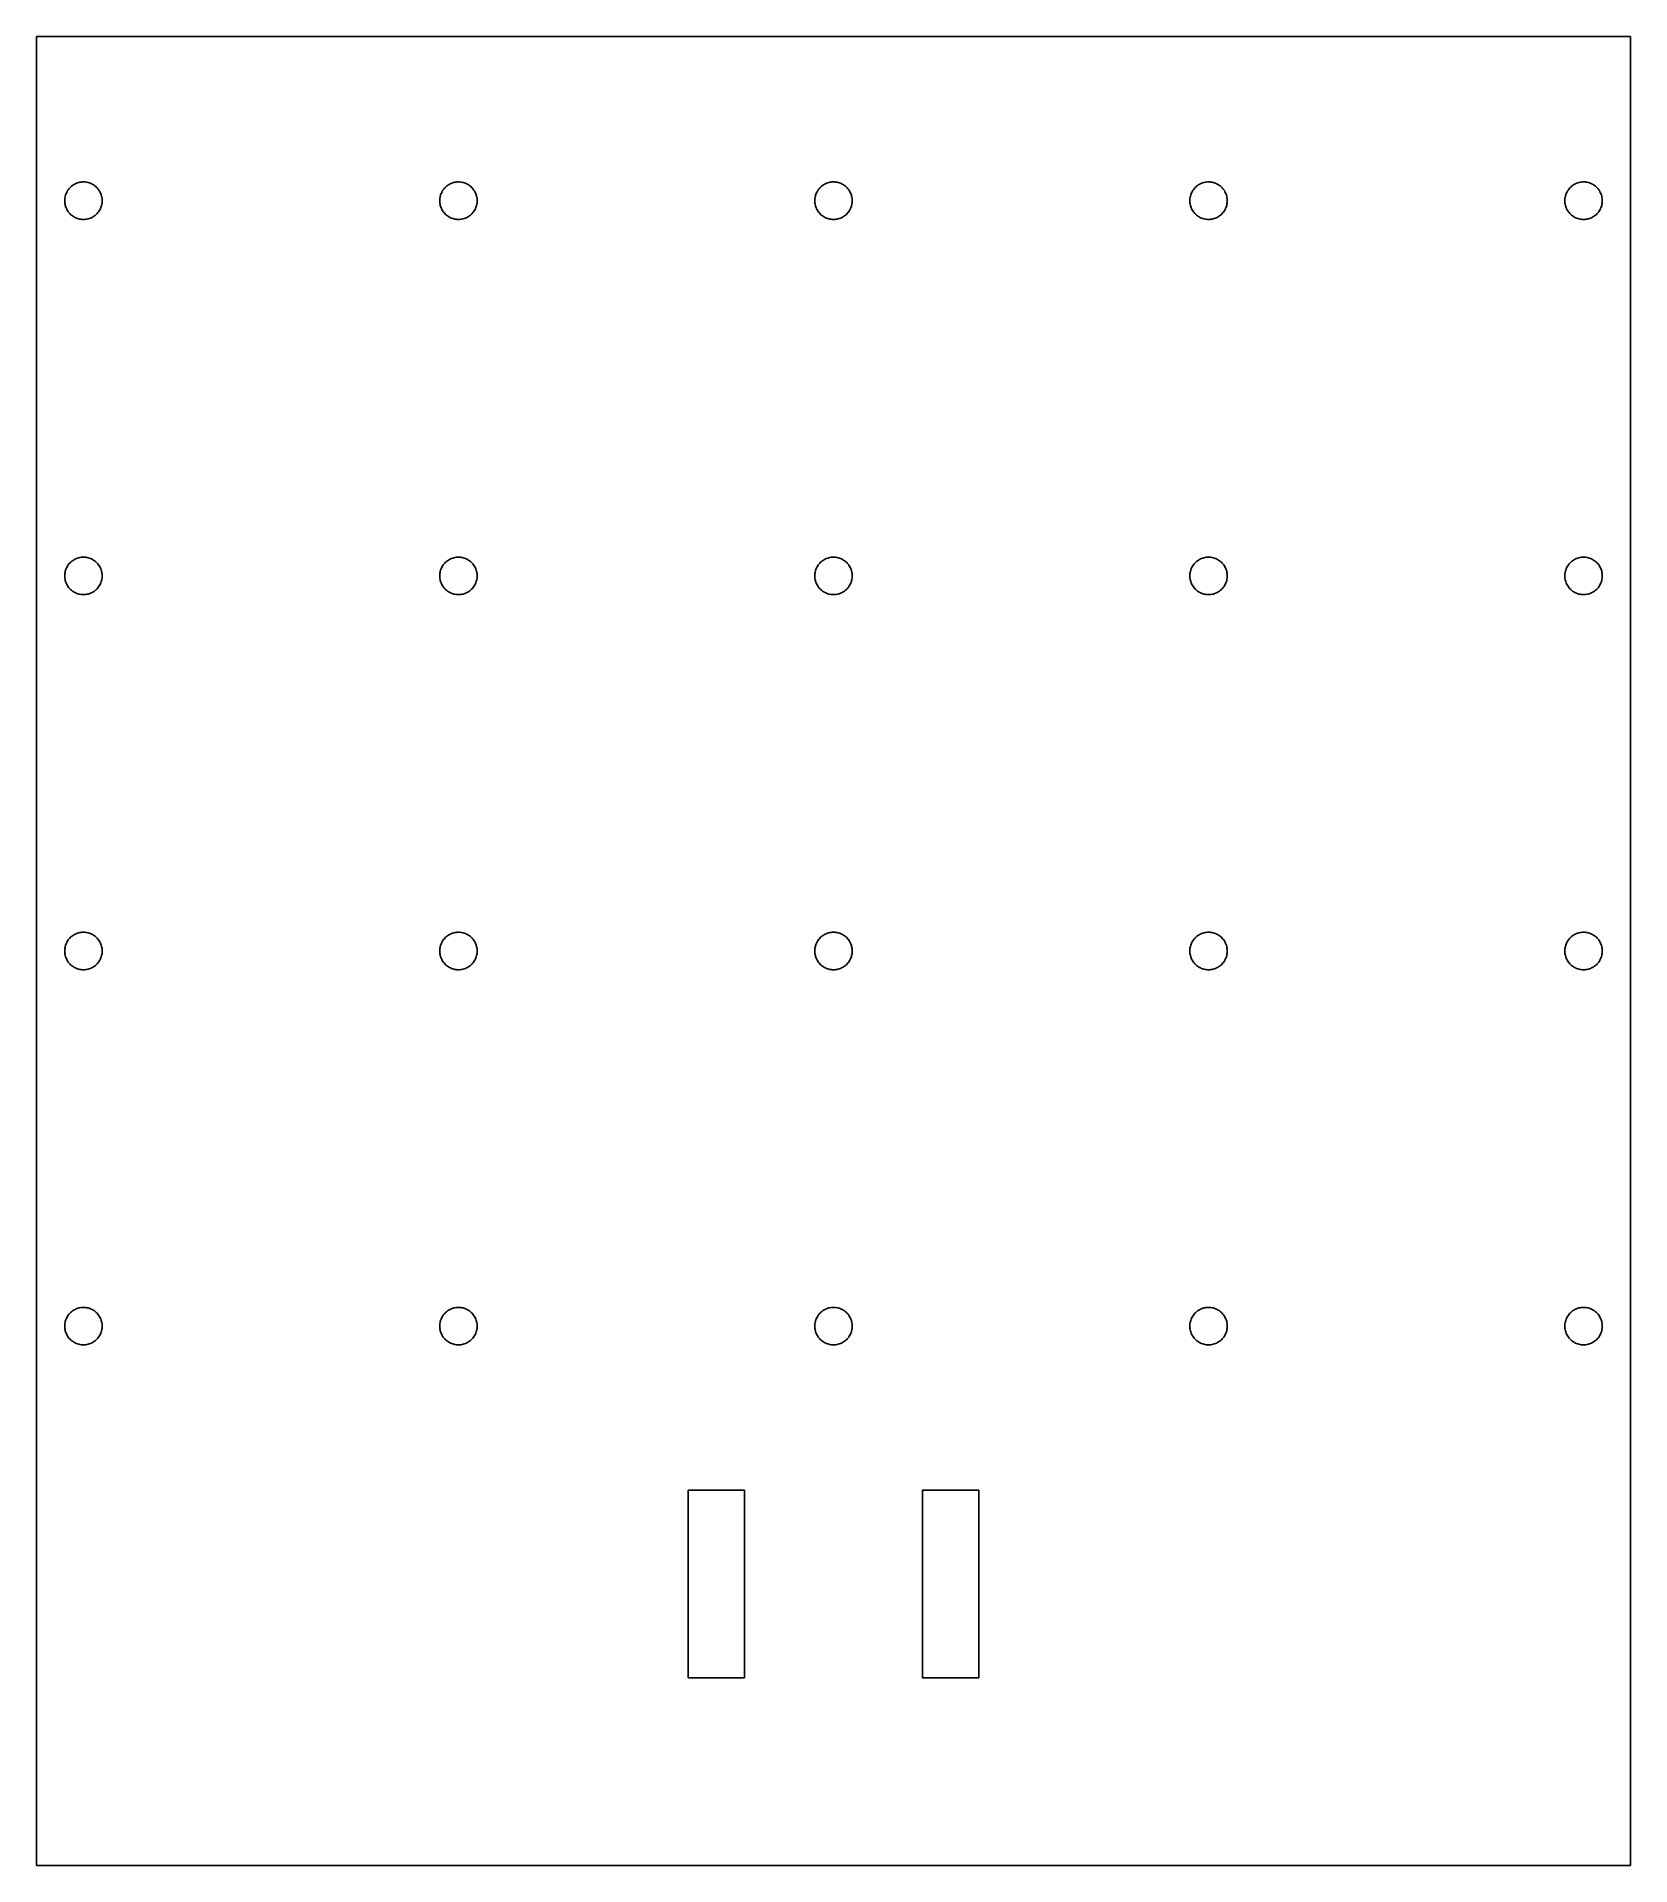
# Model space of a CAD drawing. Header units: metres. Extents: x -85 to 85, y -138 to 58.
import ezdxf

# ---------------------------------------------------------------- set-up
doc = ezdxf.new("R2010")
doc.units = ezdxf.units.M

msp = doc.modelspace()

# ---------------------------------------------------------------- linework, layer by layer
for p, q in [((85, 57.5), (-85, 57.5)), ((-85, 57.5), (-85, -137.5)), ((85, -137.5), (85, 57.5)), ((-81.8096, 40.8515), (-81.7526, 40.9635)), ((-81.7526, 40.9635), (-81.6886, 41.0716)), ((-81.6886, 41.0716), (-81.618, 41.1756)), ((-81.618, 41.1756), (-81.541, 41.2748)), ((-81.541, 41.2748), (-81.4579, 41.3691)), ((-81.4579, 41.3691), (-81.3691, 41.4579)), ((-81.3691, 41.4579), (-81.2748, 41.541)), ((-81.2748, 41.541), (-81.1756, 41.618)), ((-81.1756, 41.618), (-81.0716, 41.6886)), ((-81.0716, 41.6886), (-80.9635, 41.7526)), ((-80.9635, 41.7526), (-80.8515, 41.8096)), ((-80.8515, 41.8096), (-80.7362, 41.8595)), ((-80.7362, 41.8595), (-80.618, 41.9021)), ((-80.618, 41.9021), (-80.4974, 41.9372)), ((-80.4974, 41.9372), (-80.3748, 41.9646)), ((-80.3748, 41.9646), (-80.2507, 41.9842)), ((-80.2507, 41.9842), (-80.1256, 41.996)), ((-80.1256, 41.996), (-80, 42)), ((-80, 42), (-79.8744, 41.996)), ((-79.8744, 41.996), (-79.7493, 41.9842)), ((-79.7493, 41.9842), (-79.6252, 41.9646)), ((-79.6252, 41.9646), (-79.5026, 41.9372)), ((-79.5026, 41.9372), (-79.382, 41.9021)), ((-79.382, 41.9021), (-79.2638, 41.8595)), ((-79.2638, 41.8595), (-79.1485, 41.8096)), ((-79.1485, 41.8096), (-79.0365, 41.7526)), ((-79.0365, 41.7526), (-78.9284, 41.6886)), ((-78.9284, 41.6886), (-78.8244, 41.618)), ((-78.8244, 41.618), (-78.7252, 41.541)), ((-78.7252, 41.541), (-78.6309, 41.4579)), ((-78.6309, 41.4579), (-78.5421, 41.3691)), ((-78.5421, 41.3691), (-78.459, 41.2748)), ((-78.459, 41.2748), (-78.382, 41.1756)), ((-78.382, 41.1756), (-78.3114, 41.0716)), ((-78.3114, 41.0716), (-78.2474, 40.9635)), ((-78.2474, 40.9635), (-78.1904, 40.8515)), ((-41.8097, 40.8515), (-41.7526, 40.9635)), ((-41.7526, 40.9635), (-41.6887, 41.0716)), ((-41.6887, 41.0716), (-41.618, 41.1756)), ((-41.618, 41.1756), (-41.541, 41.2748)), ((-41.541, 41.2748), (-41.4579, 41.3691)), ((-41.4579, 41.3691), (-41.3691, 41.4579)), ((-41.3691, 41.4579), (-41.2749, 41.541)), ((-41.2749, 41.541), (-41.1756, 41.618)), ((-41.1756, 41.618), (-41.0717, 41.6886)), ((-41.0717, 41.6886), (-40.9635, 41.7526)), ((-40.9635, 41.7526), (-40.8516, 41.8096)), ((-40.8516, 41.8096), (-40.7363, 41.8595)), ((-40.7363, 41.8595), (-40.618, 41.9021)), ((-40.618, 41.9021), (-40.4974, 41.9372)), ((-40.4974, 41.9372), (-40.3748, 41.9646)), ((-40.3748, 41.9646), (-40.2507, 41.9842)), ((-40.2507, 41.9842), (-40.1256, 41.996)), ((-40.1256, 41.996), (-40, 42)), ((-40, 42), (-39.8744, 41.996)), ((-39.8744, 41.996), (-39.7493, 41.9842)), ((-39.7493, 41.9842), (-39.6252, 41.9646)), ((-39.6252, 41.9646), (-39.5026, 41.9372)), ((-39.5026, 41.9372), (-39.382, 41.9021)), ((-39.382, 41.9021), (-39.2638, 41.8595)), ((-39.2638, 41.8595), (-39.1485, 41.8096)), ((-39.1485, 41.8096), (-39.0365, 41.7526)), ((-39.0365, 41.7526), (-38.9284, 41.6886)), ((-38.9284, 41.6886), (-38.8244, 41.618)), ((-38.8244, 41.618), (-38.7252, 41.541)), ((-38.7252, 41.541), (-38.6309, 41.4579)), ((-38.6309, 41.4579), (-38.5421, 41.3691)), ((-38.5421, 41.3691), (-38.459, 41.2748)), ((-38.459, 41.2748), (-38.382, 41.1756)), ((-38.382, 41.1756), (-38.3114, 41.0716)), ((-38.3114, 41.0716), (-38.2474, 40.9635)), ((-38.2474, 40.9635), (-38.1904, 40.8515)), ((-1.80966, 40.8515), (-1.75262, 40.9635)), ((-1.75262, 40.9635), (-1.68866, 41.0716)), ((-1.68866, 41.0716), (-1.61804, 41.1756)), ((-1.61804, 41.1756), (-1.54103, 41.2748)), ((-1.54103, 41.2748), (-1.45795, 41.3691)), ((-1.45795, 41.3691), (-1.36909, 41.4579)), ((-1.36909, 41.4579), (-1.27486, 41.541)), ((-1.27486, 41.541), (-1.17558, 41.618)), ((-1.17558, 41.618), (-1.07166, 41.6886)), ((-1.07166, 41.6886), (-0.963516, 41.7526)), ((-0.963516, 41.7526), (-0.851562, 41.8096)), ((-0.851562, 41.8096), (-0.736252, 41.8595)), ((-0.736252, 41.8595), (-0.618042, 41.9021)), ((-0.618042, 41.9021), (-0.497391, 41.9372)), ((-0.497391, 41.9372), (-0.374771, 41.9646)), ((-0.374771, 41.9646), (-0.250671, 41.9842)), ((-0.250671, 41.9842), (-0.125595, 41.996)), ((-0.125595, 41.996), (0, 42)), ((0, 42), (0.12558, 41.996)), ((0.12558, 41.996), (0.250656, 41.9842)), ((0.250656, 41.9842), (0.374756, 41.9646)), ((0.374756, 41.9646), (0.497375, 41.9372)), ((0.497375, 41.9372), (0.618027, 41.9021)), ((0.618027, 41.9021), (0.736237, 41.8595)), ((0.736237, 41.8595), (0.851547, 41.8096)), ((0.851547, 41.8096), (0.963501, 41.7526)), ((0.963501, 41.7526), (1.07164, 41.6886)), ((1.07164, 41.6886), (1.17557, 41.618)), ((1.17557, 41.618), (1.27484, 41.541)), ((1.27484, 41.541), (1.36908, 41.4579)), ((1.36908, 41.4579), (1.45793, 41.3691)), ((1.45793, 41.3691), (1.54102, 41.2748)), ((1.54102, 41.2748), (1.61803, 41.1756)), ((1.61803, 41.1756), (1.68864, 41.0716)), ((1.68864, 41.0716), (1.75261, 40.9635)), ((1.75261, 40.9635), (1.80965, 40.8515)), ((38.1903, 40.8515), (38.2474, 40.9635)), ((38.2474, 40.9635), (38.3113, 41.0716)), ((38.3113, 41.0716), (38.382, 41.1756)), ((38.382, 41.1756), (38.459, 41.2748)), ((38.459, 41.2748), (38.5421, 41.3691)), ((38.5421, 41.3691), (38.6309, 41.4579)), ((38.6309, 41.4579), (38.7251, 41.541)), ((38.7251, 41.541), (38.8244, 41.618)), ((38.8244, 41.618), (38.9283, 41.6886)), ((38.9283, 41.6886), (39.0365, 41.7526)), ((39.0365, 41.7526), (39.1484, 41.8096)), ((39.1484, 41.8096), (39.2637, 41.8595)), ((39.2637, 41.8595), (39.382, 41.9021)), ((39.382, 41.9021), (39.5026, 41.9372)), ((39.5026, 41.9372), (39.6252, 41.9646)), ((39.6252, 41.9646), (39.7493, 41.9842)), ((39.7493, 41.9842), (39.8744, 41.996)), ((39.8744, 41.996), (40, 42)), ((40, 42), (40.1256, 41.996)), ((40.1256, 41.996), (40.2507, 41.9842)), ((40.2507, 41.9842), (40.3748, 41.9646)), ((40.3748, 41.9646), (40.4974, 41.9372)), ((40.4974, 41.9372), (40.618, 41.9021)), ((40.618, 41.9021), (40.7362, 41.8595)), ((40.7362, 41.8595), (40.8515, 41.8096)), ((40.8515, 41.8096), (40.9635, 41.7526)), ((40.9635, 41.7526), (41.0716, 41.6886)), ((41.0716, 41.6886), (41.1756, 41.618)), ((41.1756, 41.618), (41.2748, 41.541)), ((41.2748, 41.541), (41.3691, 41.4579)), ((41.3691, 41.4579), (41.4579, 41.3691)), ((41.4579, 41.3691), (41.541, 41.2748)), ((41.541, 41.2748), (41.618, 41.1756)), ((41.618, 41.1756), (41.6886, 41.0716)), ((41.6886, 41.0716), (41.7526, 40.9635)), ((41.7526, 40.9635), (41.8096, 40.8515)), ((78.1903, 40.8515), (78.2474, 40.9635)), ((78.2474, 40.9635), (78.3113, 41.0716)), ((78.3113, 41.0716), (78.382, 41.1756)), ((78.382, 41.1756), (78.459, 41.2748)), ((78.459, 41.2748), (78.5421, 41.3691)), ((78.5421, 41.3691), (78.6309, 41.4579)), ((78.6309, 41.4579), (78.7251, 41.541)), ((78.7251, 41.541), (78.8244, 41.618)), ((78.8244, 41.618), (78.9283, 41.6886)), ((78.9283, 41.6886), (79.0365, 41.7526)), ((79.0365, 41.7526), (79.1484, 41.8096)), ((79.1484, 41.8096), (79.2637, 41.8595)), ((79.2637, 41.8595), (79.382, 41.9021)), ((79.382, 41.9021), (79.5026, 41.9372)), ((79.5026, 41.9372), (79.6252, 41.9646)), ((79.6252, 41.9646), (79.7493, 41.9842)), ((79.7493, 41.9842), (79.8744, 41.996)), ((79.8744, 41.996), (80, 42)), ((80, 42), (80.1256, 41.996)), ((80.1256, 41.996), (80.2507, 41.9842)), ((80.2507, 41.9842), (80.3748, 41.9646)), ((80.3748, 41.9646), (80.4974, 41.9372)), ((80.4974, 41.9372), (80.618, 41.9021)), ((80.618, 41.9021), (80.7362, 41.8595)), ((80.7362, 41.8595), (80.8515, 41.8096)), ((80.8515, 41.8096), (80.9635, 41.7526)), ((80.9635, 41.7526), (81.0716, 41.6886)), ((81.0716, 41.6886), (81.1756, 41.618)), ((81.1756, 41.618), (81.2748, 41.541)), ((81.2748, 41.541), (81.3691, 41.4579)), ((81.3691, 41.4579), (81.4579, 41.3691)), ((81.4579, 41.3691), (81.541, 41.2748)), ((81.541, 41.2748), (81.618, 41.1756)), ((81.618, 41.1756), (81.6886, 41.0716)), ((81.6886, 41.0716), (81.7526, 40.9635)), ((81.7526, 40.9635), (81.8096, 40.8515)), ((-82, 40), (-81.996, 40.1256)), ((-81.996, 39.8744), (-82, 40)), ((-81.996, 40.1256), (-81.9842, 40.2507)), ((-81.9842, 39.7493), (-81.996, 39.8744)), ((-81.9842, 40.2507), (-81.9646, 40.3748)), ((-81.9646, 39.6252), (-81.9842, 39.7493)), ((-81.9646, 40.3748), (-81.9372, 40.4974)), ((-81.9372, 39.5026), (-81.9646, 39.6252)), ((-81.9372, 40.4974), (-81.9021, 40.618)), ((-81.9021, 39.382), (-81.9372, 39.5026)), ((-81.9021, 40.618), (-81.8595, 40.7362)), ((-81.8595, 39.2637), (-81.9021, 39.382)), ((-81.8595, 40.7362), (-81.8096, 40.8515)), ((-81.8096, 39.1484), (-81.8595, 39.2637)), ((-81.7526, 39.0365), (-81.8096, 39.1484)), ((-81.6886, 38.9283), (-81.7526, 39.0365)), ((-78.2474, 39.0365), (-78.3114, 38.9283)), ((-78.1904, 39.1484), (-78.2474, 39.0365)), ((-78.1904, 40.8515), (-78.1405, 40.7362)), ((-78.1405, 39.2637), (-78.1904, 39.1484)), ((-78.1405, 40.7362), (-78.0979, 40.618)), ((-78.0979, 39.382), (-78.1405, 39.2637)), ((-78.0979, 40.618), (-78.0628, 40.4974)), ((-78.0628, 39.5026), (-78.0979, 39.382)), ((-78.0628, 40.4974), (-78.0354, 40.3748)), ((-78.0354, 39.6252), (-78.0628, 39.5026)), ((-78.0354, 40.3748), (-78.0158, 40.2507)), ((-78.0158, 39.7493), (-78.0354, 39.6252)), ((-78.0158, 40.2507), (-78.004, 40.1256)), ((-78.004, 39.8744), (-78.0158, 39.7493)), ((-78.004, 40.1256), (-78, 40)), ((-78, 40), (-78.004, 39.8744)), ((-42, 40), (-41.9961, 40.1256)), ((-41.9961, 39.8744), (-42, 40)), ((-41.9961, 40.1256), (-41.9842, 40.2507)), ((-41.9842, 39.7493), (-41.9961, 39.8744)), ((-41.9842, 40.2507), (-41.9646, 40.3748)), ((-41.9646, 39.6252), (-41.9842, 39.7493)), ((-41.9646, 40.3748), (-41.9372, 40.4974)), ((-41.9372, 39.5026), (-41.9646, 39.6252)), ((-41.9372, 40.4974), (-41.9021, 40.618)), ((-41.9021, 39.382), (-41.9372, 39.5026)), ((-41.9021, 40.618), (-41.8596, 40.7362)), ((-41.8596, 39.2637), (-41.9021, 39.382)), ((-41.8596, 40.7362), (-41.8097, 40.8515)), ((-41.8097, 39.1484), (-41.8596, 39.2637)), ((-41.7526, 39.0365), (-41.8097, 39.1484)), ((-41.6887, 38.9283), (-41.7526, 39.0365)), ((-38.2474, 39.0365), (-38.3114, 38.9283)), ((-38.1904, 39.1484), (-38.2474, 39.0365)), ((-38.1904, 40.8515), (-38.1405, 40.7362)), ((-38.1405, 39.2637), (-38.1904, 39.1484)), ((-38.1405, 40.7362), (-38.0979, 40.618)), ((-38.0979, 39.382), (-38.1405, 39.2637)), ((-38.0979, 40.618), (-38.0628, 40.4974)), ((-38.0628, 39.5026), (-38.0979, 39.382)), ((-38.0628, 40.4974), (-38.0354, 40.3748)), ((-38.0354, 39.6252), (-38.0628, 39.5026)), ((-38.0354, 40.3748), (-38.0158, 40.2507)), ((-38.0158, 39.7493), (-38.0354, 39.6252)), ((-38.0158, 40.2507), (-38.004, 40.1256)), ((-38.004, 39.8744), (-38.0158, 39.7493)), ((-38.004, 40.1256), (-38, 40)), ((-38, 40), (-38.004, 39.8744)), ((-2, 40), (-1.99606, 40.1256)), ((-1.99606, 39.8744), (-2, 40)), ((-1.99606, 40.1256), (-1.98424, 40.2507)), ((-1.98424, 39.7493), (-1.99606, 39.8744)), ((-1.98424, 40.2507), (-1.96458, 40.3748)), ((-1.96458, 39.6252), (-1.98424, 39.7493)), ((-1.96458, 40.3748), (-1.93718, 40.4974)), ((-1.93718, 39.5026), (-1.96458, 39.6252)), ((-1.93718, 40.4974), (-1.90211, 40.618)), ((-1.90211, 39.382), (-1.93718, 39.5026)), ((-1.90211, 40.618), (-1.85956, 40.7362)), ((-1.85956, 39.2637), (-1.90211, 39.382)), ((-1.85956, 40.7362), (-1.80966, 40.8515)), ((-1.80966, 39.1484), (-1.85956, 39.2637)), ((-1.75262, 39.0365), (-1.80966, 39.1484)), ((-1.68866, 38.9283), (-1.75262, 39.0365)), ((1.75261, 39.0365), (1.68864, 38.9283)), ((1.80965, 39.1484), (1.75261, 39.0365)), ((1.80965, 40.8515), (1.85954, 40.7362)), ((1.85954, 39.2637), (1.80965, 39.1484)), ((1.85954, 40.7362), (1.9021, 40.618)), ((1.9021, 39.382), (1.85954, 39.2637)), ((1.9021, 40.618), (1.93716, 40.4974)), ((1.93716, 39.5026), (1.9021, 39.382)), ((1.93716, 40.4974), (1.96457, 40.3748)), ((1.96457, 39.6252), (1.93716, 39.5026)), ((1.96457, 40.3748), (1.98422, 40.2507)), ((1.98422, 39.7493), (1.96457, 39.6252)), ((1.98422, 40.2507), (1.99605, 40.1256)), ((1.99605, 39.8744), (1.98422, 39.7493)), ((1.99605, 40.1256), (2, 40)), ((2, 40), (1.99605, 39.8744)), ((38, 40), (38.0039, 40.1256)), ((38.0039, 39.8744), (38, 40)), ((38.0039, 40.1256), (38.0158, 40.2507)), ((38.0158, 39.7493), (38.0039, 39.8744)), ((38.0158, 40.2507), (38.0354, 40.3748)), ((38.0354, 39.6252), (38.0158, 39.7493)), ((38.0354, 40.3748), (38.0628, 40.4974)), ((38.0628, 39.5026), (38.0354, 39.6252)), ((38.0628, 40.4974), (38.0979, 40.618)), ((38.0979, 39.382), (38.0628, 39.5026)), ((38.0979, 40.618), (38.1404, 40.7362)), ((38.1404, 39.2637), (38.0979, 39.382)), ((38.1404, 40.7362), (38.1903, 40.8515)), ((38.1903, 39.1484), (38.1404, 39.2637)), ((38.2474, 39.0365), (38.1903, 39.1484)), ((38.3113, 38.9283), (38.2474, 39.0365)), ((41.7526, 39.0365), (41.6886, 38.9283)), ((41.8096, 39.1484), (41.7526, 39.0365)), ((41.8096, 40.8515), (41.8595, 40.7362)), ((41.8595, 39.2637), (41.8096, 39.1484)), ((41.8595, 40.7362), (41.9021, 40.618)), ((41.9021, 39.382), (41.8595, 39.2637)), ((41.9021, 40.618), (41.9372, 40.4974)), ((41.9372, 39.5026), (41.9021, 39.382)), ((41.9372, 40.4974), (41.9646, 40.3748)), ((41.9646, 39.6252), (41.9372, 39.5026)), ((41.9646, 40.3748), (41.9842, 40.2507)), ((41.9842, 39.7493), (41.9646, 39.6252)), ((41.9842, 40.2507), (41.996, 40.1256)), ((41.996, 39.8744), (41.9842, 39.7493)), ((41.996, 40.1256), (42, 40)), ((42, 40), (41.996, 39.8744)), ((78, 40), (78.0039, 40.1256)), ((78.0039, 39.8744), (78, 40)), ((78.0039, 40.1256), (78.0158, 40.2507)), ((78.0158, 39.7493), (78.0039, 39.8744)), ((78.0158, 40.2507), (78.0354, 40.3748)), ((78.0354, 39.6252), (78.0158, 39.7493)), ((78.0354, 40.3748), (78.0628, 40.4974)), ((78.0628, 39.5026), (78.0354, 39.6252)), ((78.0628, 40.4974), (78.0979, 40.618)), ((78.0979, 39.382), (78.0628, 39.5026)), ((78.0979, 40.618), (78.1404, 40.7362)), ((78.1404, 39.2637), (78.0979, 39.382)), ((78.1404, 40.7362), (78.1903, 40.8515)), ((78.1903, 39.1484), (78.1404, 39.2637)), ((78.2474, 39.0365), (78.1903, 39.1484)), ((78.3113, 38.9283), (78.2474, 39.0365)), ((81.7526, 39.0365), (81.6886, 38.9283)), ((81.8096, 39.1484), (81.7526, 39.0365)), ((81.8096, 40.8515), (81.8595, 40.7362)), ((81.8595, 39.2637), (81.8096, 39.1484)), ((81.8595, 40.7362), (81.9021, 40.618)), ((81.9021, 39.382), (81.8595, 39.2637)), ((81.9021, 40.618), (81.9372, 40.4974)), ((81.9372, 39.5026), (81.9021, 39.382)), ((81.9372, 40.4974), (81.9646, 40.3748)), ((81.9646, 39.6252), (81.9372, 39.5026)), ((81.9646, 40.3748), (81.9842, 40.2507)), ((81.9842, 39.7493), (81.9646, 39.6252)), ((81.9842, 40.2507), (81.996, 40.1256)), ((81.996, 39.8744), (81.9842, 39.7493)), ((81.996, 40.1256), (82, 40)), ((82, 40), (81.996, 39.8744)), ((-81.618, 38.8244), (-81.6886, 38.9283)), ((-81.541, 38.7251), (-81.618, 38.8244)), ((-81.4579, 38.6309), (-81.541, 38.7251)), ((-81.3691, 38.5421), (-81.4579, 38.6309)), ((-81.2748, 38.459), (-81.3691, 38.5421)), ((-81.1756, 38.382), (-81.2748, 38.459)), ((-81.0716, 38.3113), (-81.1756, 38.382)), ((-80.9635, 38.2474), (-81.0716, 38.3113)), ((-80.8515, 38.1903), (-80.9635, 38.2474)), ((-80.7362, 38.1404), (-80.8515, 38.1903)), ((-80.618, 38.0979), (-80.7362, 38.1404)), ((-80.4974, 38.0628), (-80.618, 38.0979)), ((-80.3748, 38.0354), (-80.4974, 38.0628)), ((-80.2507, 38.0158), (-80.3748, 38.0354)), ((-80.1256, 38.0039), (-80.2507, 38.0158)), ((-80, 38), (-80.1256, 38.0039)), ((-79.8744, 38.0039), (-80, 38)), ((-79.7493, 38.0158), (-79.8744, 38.0039)), ((-79.6252, 38.0354), (-79.7493, 38.0158)), ((-79.5026, 38.0628), (-79.6252, 38.0354)), ((-79.382, 38.0979), (-79.5026, 38.0628)), ((-79.2638, 38.1404), (-79.382, 38.0979)), ((-79.1485, 38.1903), (-79.2638, 38.1404)), ((-79.0365, 38.2474), (-79.1485, 38.1903)), ((-78.9284, 38.3113), (-79.0365, 38.2474)), ((-78.8244, 38.382), (-78.9284, 38.3113)), ((-78.7252, 38.459), (-78.8244, 38.382)), ((-78.6309, 38.5421), (-78.7252, 38.459)), ((-78.5421, 38.6309), (-78.6309, 38.5421)), ((-78.459, 38.7251), (-78.5421, 38.6309)), ((-78.382, 38.8244), (-78.459, 38.7251)), ((-78.3114, 38.9283), (-78.382, 38.8244)), ((-41.618, 38.8244), (-41.6887, 38.9283)), ((-41.541, 38.7251), (-41.618, 38.8244)), ((-41.4579, 38.6309), (-41.541, 38.7251)), ((-41.3691, 38.5421), (-41.4579, 38.6309)), ((-41.2749, 38.459), (-41.3691, 38.5421)), ((-41.1756, 38.382), (-41.2749, 38.459)), ((-41.0717, 38.3113), (-41.1756, 38.382)), ((-40.9635, 38.2474), (-41.0717, 38.3113)), ((-40.8516, 38.1903), (-40.9635, 38.2474)), ((-40.7363, 38.1404), (-40.8516, 38.1903)), ((-40.618, 38.0979), (-40.7363, 38.1404)), ((-40.4974, 38.0628), (-40.618, 38.0979)), ((-40.3748, 38.0354), (-40.4974, 38.0628)), ((-40.2507, 38.0158), (-40.3748, 38.0354)), ((-40.1256, 38.0039), (-40.2507, 38.0158)), ((-40, 38), (-40.1256, 38.0039)), ((-39.8744, 38.0039), (-40, 38)), ((-39.7493, 38.0158), (-39.8744, 38.0039)), ((-39.6252, 38.0354), (-39.7493, 38.0158)), ((-39.5026, 38.0628), (-39.6252, 38.0354)), ((-39.382, 38.0979), (-39.5026, 38.0628)), ((-39.2638, 38.1404), (-39.382, 38.0979)), ((-39.1485, 38.1903), (-39.2638, 38.1404)), ((-39.0365, 38.2474), (-39.1485, 38.1903)), ((-38.9284, 38.3113), (-39.0365, 38.2474)), ((-38.8244, 38.382), (-38.9284, 38.3113)), ((-38.7252, 38.459), (-38.8244, 38.382)), ((-38.6309, 38.5421), (-38.7252, 38.459)), ((-38.5421, 38.6309), (-38.6309, 38.5421)), ((-38.459, 38.7251), (-38.5421, 38.6309)), ((-38.382, 38.8244), (-38.459, 38.7251)), ((-38.3114, 38.9283), (-38.382, 38.8244)), ((-1.61804, 38.8244), (-1.68866, 38.9283)), ((-1.54103, 38.7251), (-1.61804, 38.8244)), ((-1.45795, 38.6309), (-1.54103, 38.7251)), ((-1.36909, 38.5421), (-1.45795, 38.6309)), ((-1.27486, 38.459), (-1.36909, 38.5421)), ((-1.17558, 38.382), (-1.27486, 38.459)), ((-1.07166, 38.3113), (-1.17558, 38.382)), ((-0.963516, 38.2474), (-1.07166, 38.3113)), ((-0.851562, 38.1903), (-0.963516, 38.2474)), ((-0.736252, 38.1404), (-0.851562, 38.1903)), ((-0.618042, 38.0979), (-0.736252, 38.1404)), ((-0.497391, 38.0628), (-0.618042, 38.0979)), ((-0.374771, 38.0354), (-0.497391, 38.0628)), ((-0.250671, 38.0158), (-0.374771, 38.0354)), ((-0.125595, 38.0039), (-0.250671, 38.0158)), ((0, 38), (-0.125595, 38.0039)), ((0.12558, 38.0039), (0, 38)), ((0.250656, 38.0158), (0.12558, 38.0039)), ((0.374756, 38.0354), (0.250656, 38.0158)), ((0.497375, 38.0628), (0.374756, 38.0354)), ((0.618027, 38.0979), (0.497375, 38.0628)), ((0.736237, 38.1404), (0.618027, 38.0979)), ((0.851547, 38.1903), (0.736237, 38.1404)), ((0.963501, 38.2474), (0.851547, 38.1903)), ((1.07164, 38.3113), (0.963501, 38.2474)), ((1.17557, 38.382), (1.07164, 38.3113)), ((1.27484, 38.459), (1.17557, 38.382)), ((1.36908, 38.5421), (1.27484, 38.459)), ((1.45793, 38.6309), (1.36908, 38.5421)), ((1.54102, 38.7251), (1.45793, 38.6309)), ((1.61803, 38.8244), (1.54102, 38.7251)), ((1.68864, 38.9283), (1.61803, 38.8244)), ((38.382, 38.8244), (38.3113, 38.9283)), ((38.459, 38.7251), (38.382, 38.8244)), ((38.5421, 38.6309), (38.459, 38.7251)), ((38.6309, 38.5421), (38.5421, 38.6309)), ((38.7251, 38.459), (38.6309, 38.5421)), ((38.8244, 38.382), (38.7251, 38.459)), ((38.9283, 38.3113), (38.8244, 38.382)), ((39.0365, 38.2474), (38.9283, 38.3113)), ((39.1484, 38.1903), (39.0365, 38.2474)), ((39.2637, 38.1404), (39.1484, 38.1903)), ((39.382, 38.0979), (39.2637, 38.1404)), ((39.5026, 38.0628), (39.382, 38.0979)), ((39.6252, 38.0354), (39.5026, 38.0628)), ((39.7493, 38.0158), (39.6252, 38.0354)), ((39.8744, 38.0039), (39.7493, 38.0158)), ((40, 38), (39.8744, 38.0039)), ((40.1256, 38.0039), (40, 38)), ((40.2507, 38.0158), (40.1256, 38.0039)), ((40.3748, 38.0354), (40.2507, 38.0158)), ((40.4974, 38.0628), (40.3748, 38.0354)), ((40.618, 38.0979), (40.4974, 38.0628)), ((40.7362, 38.1404), (40.618, 38.0979)), ((40.8515, 38.1903), (40.7362, 38.1404)), ((40.9635, 38.2474), (40.8515, 38.1903)), ((41.0716, 38.3113), (40.9635, 38.2474)), ((41.1756, 38.382), (41.0716, 38.3113)), ((41.2748, 38.459), (41.1756, 38.382)), ((41.3691, 38.5421), (41.2748, 38.459)), ((41.4579, 38.6309), (41.3691, 38.5421)), ((41.541, 38.7251), (41.4579, 38.6309)), ((41.618, 38.8244), (41.541, 38.7251)), ((41.6886, 38.9283), (41.618, 38.8244)), ((78.382, 38.8244), (78.3113, 38.9283)), ((78.459, 38.7251), (78.382, 38.8244)), ((78.5421, 38.6309), (78.459, 38.7251)), ((78.6309, 38.5421), (78.5421, 38.6309)), ((78.7251, 38.459), (78.6309, 38.5421)), ((78.8244, 38.382), (78.7251, 38.459)), ((78.9283, 38.3113), (78.8244, 38.382)), ((79.0365, 38.2474), (78.9283, 38.3113)), ((79.1484, 38.1903), (79.0365, 38.2474)), ((79.2637, 38.1404), (79.1484, 38.1903)), ((79.382, 38.0979), (79.2637, 38.1404)), ((79.5026, 38.0628), (79.382, 38.0979)), ((79.6252, 38.0354), (79.5026, 38.0628)), ((79.7493, 38.0158), (79.6252, 38.0354)), ((79.8744, 38.0039), (79.7493, 38.0158)), ((80, 38), (79.8744, 38.0039)), ((80.1256, 38.0039), (80, 38)), ((80.2507, 38.0158), (80.1256, 38.0039)), ((80.3748, 38.0354), (80.2507, 38.0158)), ((80.4974, 38.0628), (80.3748, 38.0354)), ((80.618, 38.0979), (80.4974, 38.0628)), ((80.7362, 38.1404), (80.618, 38.0979)), ((80.8515, 38.1903), (80.7362, 38.1404)), ((80.9635, 38.2474), (80.8515, 38.1903)), ((81.0716, 38.3113), (80.9635, 38.2474)), ((81.1756, 38.382), (81.0716, 38.3113)), ((81.2748, 38.459), (81.1756, 38.382)), ((81.3691, 38.5421), (81.2748, 38.459)), ((81.4579, 38.6309), (81.3691, 38.5421)), ((81.541, 38.7251), (81.4579, 38.6309)), ((81.618, 38.8244), (81.541, 38.7251)), ((81.6886, 38.9283), (81.618, 38.8244)), ((-80.4974, 1.93716), (-80.3748, 1.96457)), ((-80.3748, 1.96457), (-80.2507, 1.98422)), ((-80.2507, 1.98422), (-80.1256, 1.99605)), ((-80.1256, 1.99605), (-80, 2)), ((-80, 2), (-79.8744, 1.99605)), ((-79.8744, 1.99605), (-79.7493, 1.98422)), ((-79.7493, 1.98422), (-79.6252, 1.96457)), ((-79.6252, 1.96457), (-79.5026, 1.93716)), ((-40.4974, 1.93716), (-40.3748, 1.96457)), ((-40.3748, 1.96457), (-40.2507, 1.98422)), ((-40.2507, 1.98422), (-40.1256, 1.99605)), ((-40.1256, 1.99605), (-40, 2)), ((-40, 2), (-39.8744, 1.99605)), ((-39.8744, 1.99605), (-39.7493, 1.98422)), ((-39.7493, 1.98422), (-39.6252, 1.96457)), ((-39.6252, 1.96457), (-39.5026, 1.93716)), ((-0.497391, 1.93716), (-0.374771, 1.96457)), ((-0.374771, 1.96457), (-0.250671, 1.98422)), ((-0.250671, 1.98422), (-0.125595, 1.99605)), ((-0.125595, 1.99605), (0, 2)), ((0, 2), (0.12558, 1.99605)), ((0.12558, 1.99605), (0.250656, 1.98422)), ((0.250656, 1.98422), (0.374756, 1.96457)), ((0.374756, 1.96457), (0.497375, 1.93716)), ((39.5026, 1.93716), (39.6252, 1.96457)), ((39.6252, 1.96457), (39.7493, 1.98422)), ((39.7493, 1.98422), (39.8744, 1.99605)), ((39.8744, 1.99605), (40, 2)), ((40, 2), (40.1256, 1.99605)), ((40.1256, 1.99605), (40.2507, 1.98422)), ((40.2507, 1.98422), (40.3748, 1.96457)), ((40.3748, 1.96457), (40.4974, 1.93716)), ((79.5026, 1.93716), (79.6252, 1.96457)), ((79.6252, 1.96457), (79.7493, 1.98422)), ((79.7493, 1.98422), (79.8744, 1.99605)), ((79.8744, 1.99605), (80, 2)), ((80, 2), (80.1256, 1.99605)), ((80.1256, 1.99605), (80.2507, 1.98422)), ((80.2507, 1.98422), (80.3748, 1.96457)), ((80.3748, 1.96457), (80.4974, 1.93716)), ((-82, 0), (-81.996, 0.12558)), ((-81.996, -0.125595), (-82, 0)), ((-81.996, 0.12558), (-81.9842, 0.250656)), ((-81.9842, 0.250656), (-81.9646, 0.374756)), ((-81.9646, 0.374756), (-81.9372, 0.497375)), ((-81.9372, 0.497375), (-81.9021, 0.618027)), ((-81.9021, 0.618027), (-81.8595, 0.736237)), ((-81.8595, 0.736237), (-81.8096, 0.851547)), ((-81.8096, 0.851547), (-81.7526, 0.963501)), ((-81.7526, 0.963501), (-81.6886, 1.07164)), ((-81.6886, 1.07164), (-81.618, 1.17557)), ((-81.618, 1.17557), (-81.541, 1.27484)), ((-81.541, 1.27484), (-81.4579, 1.36908)), ((-81.4579, 1.36908), (-81.3691, 1.45793)), ((-81.3691, 1.45793), (-81.2748, 1.54102)), ((-81.2748, 1.54102), (-81.1756, 1.61803)), ((-81.1756, 1.61803), (-81.0716, 1.68864)), ((-81.0716, 1.68864), (-80.9635, 1.75261)), ((-80.9635, 1.75261), (-80.8515, 1.80965)), ((-80.8515, 1.80965), (-80.7362, 1.85954)), ((-80.7362, 1.85954), (-80.618, 1.9021)), ((-80.618, 1.9021), (-80.4974, 1.93716)), ((-79.5026, 1.93716), (-79.382, 1.9021)), ((-79.382, 1.9021), (-79.2638, 1.85954)), ((-79.2638, 1.85954), (-79.1485, 1.80965)), ((-79.1485, 1.80965), (-79.0365, 1.75261)), ((-79.0365, 1.75261), (-78.9284, 1.68864)), ((-78.9284, 1.68864), (-78.8244, 1.61803)), ((-78.8244, 1.61803), (-78.7252, 1.54102)), ((-78.7252, 1.54102), (-78.6309, 1.45793)), ((-78.6309, 1.45793), (-78.5421, 1.36908)), ((-78.5421, 1.36908), (-78.459, 1.27484)), ((-78.459, 1.27484), (-78.382, 1.17557)), ((-78.382, 1.17557), (-78.3114, 1.07164)), ((-78.3114, 1.07164), (-78.2474, 0.963501)), ((-78.2474, 0.963501), (-78.1904, 0.851547)), ((-78.1904, 0.851547), (-78.1405, 0.736237)), ((-78.1405, 0.736237), (-78.0979, 0.618027)), ((-78.0979, 0.618027), (-78.0628, 0.497375)), ((-78.0628, 0.497375), (-78.0354, 0.374756)), ((-78.0354, 0.374756), (-78.0158, 0.250656)), ((-78.0158, 0.250656), (-78.004, 0.12558)), ((-78.004, 0.12558), (-78, 0)), ((-78, 0), (-78.004, -0.125595)), ((-42, 0), (-41.9961, 0.12558)), ((-41.9961, -0.125595), (-42, 0)), ((-41.9961, 0.12558), (-41.9842, 0.250656)), ((-41.9842, 0.250656), (-41.9646, 0.374756)), ((-41.9646, 0.374756), (-41.9372, 0.497375)), ((-41.9372, 0.497375), (-41.9021, 0.618027)), ((-41.9021, 0.618027), (-41.8596, 0.736237)), ((-41.8596, 0.736237), (-41.8097, 0.851547)), ((-41.8097, 0.851547), (-41.7526, 0.963501)), ((-41.7526, 0.963501), (-41.6887, 1.07164)), ((-41.6887, 1.07164), (-41.618, 1.17557)), ((-41.618, 1.17557), (-41.541, 1.27484)), ((-41.541, 1.27484), (-41.4579, 1.36908)), ((-41.4579, 1.36908), (-41.3691, 1.45793)), ((-41.3691, 1.45793), (-41.2749, 1.54102)), ((-41.2749, 1.54102), (-41.1756, 1.61803)), ((-41.1756, 1.61803), (-41.0717, 1.68864)), ((-41.0717, 1.68864), (-40.9635, 1.75261)), ((-40.9635, 1.75261), (-40.8516, 1.80965)), ((-40.8516, 1.80965), (-40.7363, 1.85954)), ((-40.7363, 1.85954), (-40.618, 1.9021)), ((-40.618, 1.9021), (-40.4974, 1.93716)), ((-39.5026, 1.93716), (-39.382, 1.9021)), ((-39.382, 1.9021), (-39.2638, 1.85954)), ((-39.2638, 1.85954), (-39.1485, 1.80965)), ((-39.1485, 1.80965), (-39.0365, 1.75261)), ((-39.0365, 1.75261), (-38.9284, 1.68864)), ((-38.9284, 1.68864), (-38.8244, 1.61803)), ((-38.8244, 1.61803), (-38.7252, 1.54102)), ((-38.7252, 1.54102), (-38.6309, 1.45793)), ((-38.6309, 1.45793), (-38.5421, 1.36908)), ((-38.5421, 1.36908), (-38.459, 1.27484)), ((-38.459, 1.27484), (-38.382, 1.17557)), ((-38.382, 1.17557), (-38.3114, 1.07164)), ((-38.3114, 1.07164), (-38.2474, 0.963501)), ((-38.2474, 0.963501), (-38.1904, 0.851547)), ((-38.1904, 0.851547), (-38.1405, 0.736237)), ((-38.1405, 0.736237), (-38.0979, 0.618027)), ((-38.0979, 0.618027), (-38.0628, 0.497375)), ((-38.0628, 0.497375), (-38.0354, 0.374756)), ((-38.0354, 0.374756), (-38.0158, 0.250656)), ((-38.0158, 0.250656), (-38.004, 0.12558)), ((-38.004, 0.12558), (-38, 0)), ((-38, 0), (-38.004, -0.125595)), ((-2, 0), (-1.99606, 0.12558)), ((-1.99606, -0.125595), (-2, 0)), ((-1.99606, 0.12558), (-1.98424, 0.250656)), ((-1.98424, 0.250656), (-1.96458, 0.374756)), ((-1.96458, 0.374756), (-1.93718, 0.497375)), ((-1.93718, 0.497375), (-1.90211, 0.618027)), ((-1.90211, 0.618027), (-1.85956, 0.736237)), ((-1.85956, 0.736237), (-1.80966, 0.851547)), ((-1.80966, 0.851547), (-1.75262, 0.963501)), ((-1.75262, 0.963501), (-1.68866, 1.07164)), ((-1.68866, 1.07164), (-1.61804, 1.17557)), ((-1.61804, 1.17557), (-1.54103, 1.27484)), ((-1.54103, 1.27484), (-1.45795, 1.36908)), ((-1.45795, 1.36908), (-1.36909, 1.45793)), ((-1.36909, 1.45793), (-1.27486, 1.54102)), ((-1.27486, 1.54102), (-1.17558, 1.61803)), ((-1.17558, 1.61803), (-1.07166, 1.68864)), ((-1.07166, 1.68864), (-0.963516, 1.75261)), ((-0.963516, 1.75261), (-0.851562, 1.80965)), ((-0.851562, 1.80965), (-0.736252, 1.85954)), ((-0.736252, 1.85954), (-0.618042, 1.9021)), ((-0.618042, 1.9021), (-0.497391, 1.93716)), ((0.497375, 1.93716), (0.618027, 1.9021)), ((0.618027, 1.9021), (0.736237, 1.85954)), ((0.736237, 1.85954), (0.851547, 1.80965)), ((0.851547, 1.80965), (0.963501, 1.75261)), ((0.963501, 1.75261), (1.07164, 1.68864)), ((1.07164, 1.68864), (1.17557, 1.61803)), ((1.17557, 1.61803), (1.27484, 1.54102)), ((1.27484, 1.54102), (1.36908, 1.45793)), ((1.36908, 1.45793), (1.45793, 1.36908)), ((1.45793, 1.36908), (1.54102, 1.27484)), ((1.54102, 1.27484), (1.61803, 1.17557)), ((1.61803, 1.17557), (1.68864, 1.07164)), ((1.68864, 1.07164), (1.75261, 0.963501)), ((1.75261, 0.963501), (1.80965, 0.851547)), ((1.80965, 0.851547), (1.85954, 0.736237)), ((1.85954, 0.736237), (1.9021, 0.618027)), ((1.9021, 0.618027), (1.93716, 0.497375)), ((1.93716, 0.497375), (1.96457, 0.374756)), ((1.96457, 0.374756), (1.98422, 0.250656)), ((1.98422, 0.250656), (1.99605, 0.12558)), ((1.99605, 0.12558), (2, 0)), ((2, 0), (1.99605, -0.125595)), ((38, 0), (38.0039, 0.12558)), ((38.0039, -0.125595), (38, 0)), ((38.0039, 0.12558), (38.0158, 0.250656)), ((38.0158, 0.250656), (38.0354, 0.374756)), ((38.0354, 0.374756), (38.0628, 0.497375)), ((38.0628, 0.497375), (38.0979, 0.618027)), ((38.0979, 0.618027), (38.1404, 0.736237)), ((38.1404, 0.736237), (38.1903, 0.851547)), ((38.1903, 0.851547), (38.2474, 0.963501)), ((38.2474, 0.963501), (38.3113, 1.07164)), ((38.3113, 1.07164), (38.382, 1.17557)), ((38.382, 1.17557), (38.459, 1.27484)), ((38.459, 1.27484), (38.5421, 1.36908)), ((38.5421, 1.36908), (38.6309, 1.45793)), ((38.6309, 1.45793), (38.7251, 1.54102)), ((38.7251, 1.54102), (38.8244, 1.61803)), ((38.8244, 1.61803), (38.9283, 1.68864)), ((38.9283, 1.68864), (39.0365, 1.75261)), ((39.0365, 1.75261), (39.1484, 1.80965)), ((39.1484, 1.80965), (39.2637, 1.85954)), ((39.2637, 1.85954), (39.382, 1.9021)), ((39.382, 1.9021), (39.5026, 1.93716)), ((40.4974, 1.93716), (40.618, 1.9021)), ((40.618, 1.9021), (40.7362, 1.85954)), ((40.7362, 1.85954), (40.8515, 1.80965)), ((40.8515, 1.80965), (40.9635, 1.75261)), ((40.9635, 1.75261), (41.0716, 1.68864)), ((41.0716, 1.68864), (41.1756, 1.61803)), ((41.1756, 1.61803), (41.2748, 1.54102)), ((41.2748, 1.54102), (41.3691, 1.45793)), ((41.3691, 1.45793), (41.4579, 1.36908)), ((41.4579, 1.36908), (41.541, 1.27484)), ((41.541, 1.27484), (41.618, 1.17557)), ((41.618, 1.17557), (41.6886, 1.07164)), ((41.6886, 1.07164), (41.7526, 0.963501)), ((41.7526, 0.963501), (41.8096, 0.851547)), ((41.8096, 0.851547), (41.8595, 0.736237)), ((41.8595, 0.736237), (41.9021, 0.618027)), ((41.9021, 0.618027), (41.9372, 0.497375)), ((41.9372, 0.497375), (41.9646, 0.374756)), ((41.9646, 0.374756), (41.9842, 0.250656)), ((41.9842, 0.250656), (41.996, 0.12558)), ((41.996, 0.12558), (42, 0)), ((42, 0), (41.996, -0.125595)), ((78, 0), (78.0039, 0.12558)), ((78.0039, -0.125595), (78, 0)), ((78.0039, 0.12558), (78.0158, 0.250656)), ((78.0158, 0.250656), (78.0354, 0.374756)), ((78.0354, 0.374756), (78.0628, 0.497375)), ((78.0628, 0.497375), (78.0979, 0.618027)), ((78.0979, 0.618027), (78.1404, 0.736237)), ((78.1404, 0.736237), (78.1903, 0.851547)), ((78.1903, 0.851547), (78.2474, 0.963501)), ((78.2474, 0.963501), (78.3113, 1.07164)), ((78.3113, 1.07164), (78.382, 1.17557)), ((78.382, 1.17557), (78.459, 1.27484)), ((78.459, 1.27484), (78.5421, 1.36908)), ((78.5421, 1.36908), (78.6309, 1.45793)), ((78.6309, 1.45793), (78.7251, 1.54102)), ((78.7251, 1.54102), (78.8244, 1.61803)), ((78.8244, 1.61803), (78.9283, 1.68864)), ((78.9283, 1.68864), (79.0365, 1.75261)), ((79.0365, 1.75261), (79.1484, 1.80965)), ((79.1484, 1.80965), (79.2637, 1.85954)), ((79.2637, 1.85954), (79.382, 1.9021)), ((79.382, 1.9021), (79.5026, 1.93716)), ((80.4974, 1.93716), (80.618, 1.9021)), ((80.618, 1.9021), (80.7362, 1.85954)), ((80.7362, 1.85954), (80.8515, 1.80965)), ((80.8515, 1.80965), (80.9635, 1.75261)), ((80.9635, 1.75261), (81.0716, 1.68864)), ((81.0716, 1.68864), (81.1756, 1.61803)), ((81.1756, 1.61803), (81.2748, 1.54102)), ((81.2748, 1.54102), (81.3691, 1.45793)), ((81.3691, 1.45793), (81.4579, 1.36908)), ((81.4579, 1.36908), (81.541, 1.27484)), ((81.541, 1.27484), (81.618, 1.17557)), ((81.618, 1.17557), (81.6886, 1.07164)), ((81.6886, 1.07164), (81.7526, 0.963501)), ((81.7526, 0.963501), (81.8096, 0.851547)), ((81.8096, 0.851547), (81.8595, 0.736237)), ((81.8595, 0.736237), (81.9021, 0.618027)), ((81.9021, 0.618027), (81.9372, 0.497375)), ((81.9372, 0.497375), (81.9646, 0.374756)), ((81.9646, 0.374756), (81.9842, 0.250656)), ((81.9842, 0.250656), (81.996, 0.12558)), ((81.996, 0.12558), (82, 0)), ((82, 0), (81.996, -0.125595)), ((-81.9842, -0.250671), (-81.996, -0.125595)), ((-81.9646, -0.374771), (-81.9842, -0.250671)), ((-81.9372, -0.497391), (-81.9646, -0.374771)), ((-81.9021, -0.618042), (-81.9372, -0.497391)), ((-81.8595, -0.736252), (-81.9021, -0.618042)), ((-81.8096, -0.851562), (-81.8595, -0.736252)), ((-81.7526, -0.963516), (-81.8096, -0.851562)), ((-81.6886, -1.07166), (-81.7526, -0.963516)), ((-81.618, -1.17558), (-81.6886, -1.07166)), ((-81.541, -1.27486), (-81.618, -1.17558)), ((-81.4579, -1.36909), (-81.541, -1.27486)), ((-81.3691, -1.45795), (-81.4579, -1.36909)), ((-81.2748, -1.54103), (-81.3691, -1.45795)), ((-81.1756, -1.61804), (-81.2748, -1.54103)), ((-81.0716, -1.68866), (-81.1756, -1.61804)), ((-80.9635, -1.75262), (-81.0716, -1.68866)), ((-80.8515, -1.80966), (-80.9635, -1.75262)), ((-80.7362, -1.85956), (-80.8515, -1.80966)), ((-80.618, -1.90211), (-80.7362, -1.85956)), ((-80.4974, -1.93718), (-80.618, -1.90211)), ((-80.3748, -1.96458), (-80.4974, -1.93718)), ((-79.5026, -1.93718), (-79.6252, -1.96458)), ((-79.382, -1.90211), (-79.5026, -1.93718)), ((-79.2638, -1.85956), (-79.382, -1.90211)), ((-79.1485, -1.80966), (-79.2638, -1.85956)), ((-79.0365, -1.75262), (-79.1485, -1.80966)), ((-78.9284, -1.68866), (-79.0365, -1.75262)), ((-78.8244, -1.61804), (-78.9284, -1.68866)), ((-78.7252, -1.54103), (-78.8244, -1.61804)), ((-78.6309, -1.45795), (-78.7252, -1.54103)), ((-78.5421, -1.36909), (-78.6309, -1.45795)), ((-78.459, -1.27486), (-78.5421, -1.36909)), ((-78.382, -1.17558), (-78.459, -1.27486)), ((-78.3114, -1.07166), (-78.382, -1.17558)), ((-78.2474, -0.963516), (-78.3114, -1.07166)), ((-78.1904, -0.851562), (-78.2474, -0.963516)), ((-78.1405, -0.736252), (-78.1904, -0.851562)), ((-78.0979, -0.618042), (-78.1405, -0.736252)), ((-78.0628, -0.497391), (-78.0979, -0.618042)), ((-78.0354, -0.374771), (-78.0628, -0.497391)), ((-78.0158, -0.250671), (-78.0354, -0.374771)), ((-78.004, -0.125595), (-78.0158, -0.250671)), ((-41.9842, -0.250671), (-41.9961, -0.125595)), ((-41.9646, -0.374771), (-41.9842, -0.250671)), ((-41.9372, -0.497391), (-41.9646, -0.374771)), ((-41.9021, -0.618042), (-41.9372, -0.497391)), ((-41.8596, -0.736252), (-41.9021, -0.618042)), ((-41.8097, -0.851562), (-41.8596, -0.736252)), ((-41.7526, -0.963516), (-41.8097, -0.851562)), ((-41.6887, -1.07166), (-41.7526, -0.963516)), ((-41.618, -1.17558), (-41.6887, -1.07166)), ((-41.541, -1.27486), (-41.618, -1.17558)), ((-41.4579, -1.36909), (-41.541, -1.27486)), ((-41.3691, -1.45795), (-41.4579, -1.36909)), ((-41.2749, -1.54103), (-41.3691, -1.45795)), ((-41.1756, -1.61804), (-41.2749, -1.54103)), ((-41.0717, -1.68866), (-41.1756, -1.61804)), ((-40.9635, -1.75262), (-41.0717, -1.68866)), ((-40.8516, -1.80966), (-40.9635, -1.75262)), ((-40.7363, -1.85956), (-40.8516, -1.80966)), ((-40.618, -1.90211), (-40.7363, -1.85956)), ((-40.4974, -1.93718), (-40.618, -1.90211)), ((-40.3748, -1.96458), (-40.4974, -1.93718)), ((-39.5026, -1.93718), (-39.6252, -1.96458)), ((-39.382, -1.90211), (-39.5026, -1.93718)), ((-39.2638, -1.85956), (-39.382, -1.90211)), ((-39.1485, -1.80966), (-39.2638, -1.85956)), ((-39.0365, -1.75262), (-39.1485, -1.80966)), ((-38.9284, -1.68866), (-39.0365, -1.75262)), ((-38.8244, -1.61804), (-38.9284, -1.68866)), ((-38.7252, -1.54103), (-38.8244, -1.61804)), ((-38.6309, -1.45795), (-38.7252, -1.54103)), ((-38.5421, -1.36909), (-38.6309, -1.45795)), ((-38.459, -1.27486), (-38.5421, -1.36909)), ((-38.382, -1.17558), (-38.459, -1.27486)), ((-38.3114, -1.07166), (-38.382, -1.17558)), ((-38.2474, -0.963516), (-38.3114, -1.07166)), ((-38.1904, -0.851562), (-38.2474, -0.963516)), ((-38.1405, -0.736252), (-38.1904, -0.851562)), ((-38.0979, -0.618042), (-38.1405, -0.736252)), ((-38.0628, -0.497391), (-38.0979, -0.618042)), ((-38.0354, -0.374771), (-38.0628, -0.497391)), ((-38.0158, -0.250671), (-38.0354, -0.374771)), ((-38.004, -0.125595), (-38.0158, -0.250671)), ((-1.98424, -0.250671), (-1.99606, -0.125595)), ((-1.96458, -0.374771), (-1.98424, -0.250671)), ((-1.93718, -0.497391), (-1.96458, -0.374771)), ((-1.90211, -0.618042), (-1.93718, -0.497391)), ((-1.85956, -0.736252), (-1.90211, -0.618042)), ((-1.80966, -0.851562), (-1.85956, -0.736252)), ((-1.75262, -0.963516), (-1.80966, -0.851562)), ((-1.68866, -1.07166), (-1.75262, -0.963516)), ((-1.61804, -1.17558), (-1.68866, -1.07166)), ((-1.54103, -1.27486), (-1.61804, -1.17558)), ((-1.45795, -1.36909), (-1.54103, -1.27486)), ((-1.36909, -1.45795), (-1.45795, -1.36909)), ((-1.27486, -1.54103), (-1.36909, -1.45795)), ((-1.17558, -1.61804), (-1.27486, -1.54103)), ((-1.07166, -1.68866), (-1.17558, -1.61804)), ((-0.963516, -1.75262), (-1.07166, -1.68866)), ((-0.851562, -1.80966), (-0.963516, -1.75262)), ((-0.736252, -1.85956), (-0.851562, -1.80966)), ((-0.618042, -1.90211), (-0.736252, -1.85956)), ((-0.497391, -1.93718), (-0.618042, -1.90211)), ((-0.374771, -1.96458), (-0.497391, -1.93718)), ((0.497375, -1.93718), (0.374756, -1.96458)), ((0.618027, -1.90211), (0.497375, -1.93718)), ((0.736237, -1.85956), (0.618027, -1.90211)), ((0.851547, -1.80966), (0.736237, -1.85956)), ((0.963501, -1.75262), (0.851547, -1.80966)), ((1.07164, -1.68866), (0.963501, -1.75262)), ((1.17557, -1.61804), (1.07164, -1.68866)), ((1.27484, -1.54103), (1.17557, -1.61804)), ((1.36908, -1.45795), (1.27484, -1.54103)), ((1.45793, -1.36909), (1.36908, -1.45795)), ((1.54102, -1.27486), (1.45793, -1.36909)), ((1.61803, -1.17558), (1.54102, -1.27486)), ((1.68864, -1.07166), (1.61803, -1.17558)), ((1.75261, -0.963516), (1.68864, -1.07166)), ((1.80965, -0.851562), (1.75261, -0.963516)), ((1.85954, -0.736252), (1.80965, -0.851562)), ((1.9021, -0.618042), (1.85954, -0.736252)), ((1.93716, -0.497391), (1.9021, -0.618042)), ((1.96457, -0.374771), (1.93716, -0.497391)), ((1.98422, -0.250671), (1.96457, -0.374771)), ((1.99605, -0.125595), (1.98422, -0.250671)), ((38.0158, -0.250671), (38.0039, -0.125595)), ((38.0354, -0.374771), (38.0158, -0.250671)), ((38.0628, -0.497391), (38.0354, -0.374771)), ((38.0979, -0.618042), (38.0628, -0.497391)), ((38.1404, -0.736252), (38.0979, -0.618042)), ((38.1903, -0.851562), (38.1404, -0.736252)), ((38.2474, -0.963516), (38.1903, -0.851562)), ((38.3113, -1.07166), (38.2474, -0.963516)), ((38.382, -1.17558), (38.3113, -1.07166)), ((38.459, -1.27486), (38.382, -1.17558)), ((38.5421, -1.36909), (38.459, -1.27486)), ((38.6309, -1.45795), (38.5421, -1.36909)), ((38.7251, -1.54103), (38.6309, -1.45795)), ((38.8244, -1.61804), (38.7251, -1.54103)), ((38.9283, -1.68866), (38.8244, -1.61804)), ((39.0365, -1.75262), (38.9283, -1.68866)), ((39.1484, -1.80966), (39.0365, -1.75262)), ((39.2637, -1.85956), (39.1484, -1.80966)), ((39.382, -1.90211), (39.2637, -1.85956)), ((39.5026, -1.93718), (39.382, -1.90211)), ((39.6252, -1.96458), (39.5026, -1.93718)), ((40.4974, -1.93718), (40.3748, -1.96458)), ((40.618, -1.90211), (40.4974, -1.93718)), ((40.7362, -1.85956), (40.618, -1.90211)), ((40.8515, -1.80966), (40.7362, -1.85956)), ((40.9635, -1.75262), (40.8515, -1.80966)), ((41.0716, -1.68866), (40.9635, -1.75262)), ((41.1756, -1.61804), (41.0716, -1.68866)), ((41.2748, -1.54103), (41.1756, -1.61804)), ((41.3691, -1.45795), (41.2748, -1.54103)), ((41.4579, -1.36909), (41.3691, -1.45795)), ((41.541, -1.27486), (41.4579, -1.36909)), ((41.618, -1.17558), (41.541, -1.27486)), ((41.6886, -1.07166), (41.618, -1.17558)), ((41.7526, -0.963516), (41.6886, -1.07166)), ((41.8096, -0.851562), (41.7526, -0.963516)), ((41.8595, -0.736252), (41.8096, -0.851562)), ((41.9021, -0.618042), (41.8595, -0.736252)), ((41.9372, -0.497391), (41.9021, -0.618042)), ((41.9646, -0.374771), (41.9372, -0.497391)), ((41.9842, -0.250671), (41.9646, -0.374771)), ((41.996, -0.125595), (41.9842, -0.250671)), ((78.0158, -0.250671), (78.0039, -0.125595)), ((78.0354, -0.374771), (78.0158, -0.250671)), ((78.0628, -0.497391), (78.0354, -0.374771)), ((78.0979, -0.618042), (78.0628, -0.497391)), ((78.1404, -0.736252), (78.0979, -0.618042)), ((78.1903, -0.851562), (78.1404, -0.736252)), ((78.2474, -0.963516), (78.1903, -0.851562)), ((78.3113, -1.07166), (78.2474, -0.963516)), ((78.382, -1.17558), (78.3113, -1.07166)), ((78.459, -1.27486), (78.382, -1.17558)), ((78.5421, -1.36909), (78.459, -1.27486)), ((78.6309, -1.45795), (78.5421, -1.36909)), ((78.7251, -1.54103), (78.6309, -1.45795)), ((78.8244, -1.61804), (78.7251, -1.54103)), ((78.9283, -1.68866), (78.8244, -1.61804)), ((79.0365, -1.75262), (78.9283, -1.68866)), ((79.1484, -1.80966), (79.0365, -1.75262)), ((79.2637, -1.85956), (79.1484, -1.80966)), ((79.382, -1.90211), (79.2637, -1.85956)), ((79.5026, -1.93718), (79.382, -1.90211)), ((79.6252, -1.96458), (79.5026, -1.93718)), ((80.4974, -1.93718), (80.3748, -1.96458)), ((80.618, -1.90211), (80.4974, -1.93718)), ((80.7362, -1.85956), (80.618, -1.90211)), ((80.8515, -1.80966), (80.7362, -1.85956)), ((80.9635, -1.75262), (80.8515, -1.80966)), ((81.0716, -1.68866), (80.9635, -1.75262)), ((81.1756, -1.61804), (81.0716, -1.68866)), ((81.2748, -1.54103), (81.1756, -1.61804)), ((81.3691, -1.45795), (81.2748, -1.54103)), ((81.4579, -1.36909), (81.3691, -1.45795)), ((81.541, -1.27486), (81.4579, -1.36909)), ((81.618, -1.17558), (81.541, -1.27486)), ((81.6886, -1.07166), (81.618, -1.17558)), ((81.7526, -0.963516), (81.6886, -1.07166)), ((81.8096, -0.851562), (81.7526, -0.963516)), ((81.8595, -0.736252), (81.8096, -0.851562)), ((81.9021, -0.618042), (81.8595, -0.736252)), ((81.9372, -0.497391), (81.9021, -0.618042)), ((81.9646, -0.374771), (81.9372, -0.497391)), ((81.9842, -0.250671), (81.9646, -0.374771)), ((81.996, -0.125595), (81.9842, -0.250671)), ((-80.2507, -1.98424), (-80.3748, -1.96458)), ((-80.1256, -1.99606), (-80.2507, -1.98424)), ((-80, -2), (-80.1256, -1.99606)), ((-79.8744, -1.99606), (-80, -2)), ((-79.7493, -1.98424), (-79.8744, -1.99606)), ((-79.6252, -1.96458), (-79.7493, -1.98424)), ((-40.2507, -1.98424), (-40.3748, -1.96458)), ((-40.1256, -1.99606), (-40.2507, -1.98424)), ((-40, -2), (-40.1256, -1.99606)), ((-39.8744, -1.99606), (-40, -2)), ((-39.7493, -1.98424), (-39.8744, -1.99606)), ((-39.6252, -1.96458), (-39.7493, -1.98424)), ((-0.250671, -1.98424), (-0.374771, -1.96458)), ((-0.125595, -1.99606), (-0.250671, -1.98424)), ((0, -2), (-0.125595, -1.99606)), ((0.12558, -1.99606), (0, -2)), ((0.250656, -1.98424), (0.12558, -1.99606)), ((0.374756, -1.96458), (0.250656, -1.98424)), ((39.7493, -1.98424), (39.6252, -1.96458)), ((39.8744, -1.99606), (39.7493, -1.98424)), ((40, -2), (39.8744, -1.99606)), ((40.1256, -1.99606), (40, -2)), ((40.2507, -1.98424), (40.1256, -1.99606)), ((40.3748, -1.96458), (40.2507, -1.98424)), ((79.7493, -1.98424), (79.6252, -1.96458)), ((79.8744, -1.99606), (79.7493, -1.98424)), ((80, -2), (79.8744, -1.99606)), ((80.1256, -1.99606), (80, -2)), ((80.2507, -1.98424), (80.1256, -1.99606)), ((80.3748, -1.96458), (80.2507, -1.98424)), ((-81.7526, -39.0365), (-81.6886, -38.9284)), ((-81.6886, -38.9284), (-81.618, -38.8244)), ((-81.618, -38.8244), (-81.541, -38.7252)), ((-81.541, -38.7252), (-81.4579, -38.6309)), ((-81.4579, -38.6309), (-81.3691, -38.5421)), ((-81.3691, -38.5421), (-81.2748, -38.459)), ((-81.2748, -38.459), (-81.1756, -38.382)), ((-81.1756, -38.382), (-81.0716, -38.3114)), ((-81.0716, -38.3114), (-80.9635, -38.2474)), ((-80.9635, -38.2474), (-80.8515, -38.1904)), ((-80.8515, -38.1904), (-80.7362, -38.1405)), ((-80.7362, -38.1405), (-80.618, -38.0979)), ((-80.618, -38.0979), (-80.4974, -38.0628)), ((-80.4974, -38.0628), (-80.3748, -38.0354)), ((-80.3748, -38.0354), (-80.2507, -38.0158)), ((-80.2507, -38.0158), (-80.1256, -38.004)), ((-80.1256, -38.004), (-80, -38)), ((-80, -38), (-79.8744, -38.004)), ((-79.8744, -38.004), (-79.7493, -38.0158)), ((-79.7493, -38.0158), (-79.6252, -38.0354)), ((-79.6252, -38.0354), (-79.5026, -38.0628)), ((-79.5026, -38.0628), (-79.382, -38.0979)), ((-79.382, -38.0979), (-79.2638, -38.1405)), ((-79.2638, -38.1405), (-79.1485, -38.1904)), ((-79.1485, -38.1904), (-79.0365, -38.2474)), ((-79.0365, -38.2474), (-78.9284, -38.3114)), ((-78.9284, -38.3114), (-78.8244, -38.382)), ((-78.8244, -38.382), (-78.7252, -38.459)), ((-78.7252, -38.459), (-78.6309, -38.5421)), ((-78.6309, -38.5421), (-78.5421, -38.6309)), ((-78.5421, -38.6309), (-78.459, -38.7252)), ((-78.459, -38.7252), (-78.382, -38.8244)), ((-78.382, -38.8244), (-78.3114, -38.9284)), ((-78.3114, -38.9284), (-78.2474, -39.0365)), ((-41.7526, -39.0365), (-41.6887, -38.9284)), ((-41.6887, -38.9284), (-41.618, -38.8244)), ((-41.618, -38.8244), (-41.541, -38.7252)), ((-41.541, -38.7252), (-41.4579, -38.6309)), ((-41.4579, -38.6309), (-41.3691, -38.5421)), ((-41.3691, -38.5421), (-41.2749, -38.459)), ((-41.2749, -38.459), (-41.1756, -38.382)), ((-41.1756, -38.382), (-41.0717, -38.3114)), ((-41.0717, -38.3114), (-40.9635, -38.2474)), ((-40.9635, -38.2474), (-40.8516, -38.1904)), ((-40.8516, -38.1904), (-40.7363, -38.1405)), ((-40.7363, -38.1405), (-40.618, -38.0979)), ((-40.618, -38.0979), (-40.4974, -38.0628)), ((-40.4974, -38.0628), (-40.3748, -38.0354)), ((-40.3748, -38.0354), (-40.2507, -38.0158)), ((-40.2507, -38.0158), (-40.1256, -38.004)), ((-40.1256, -38.004), (-40, -38)), ((-40, -38), (-39.8744, -38.004)), ((-39.8744, -38.004), (-39.7493, -38.0158)), ((-39.7493, -38.0158), (-39.6252, -38.0354)), ((-39.6252, -38.0354), (-39.5026, -38.0628)), ((-39.5026, -38.0628), (-39.382, -38.0979)), ((-39.382, -38.0979), (-39.2638, -38.1405)), ((-39.2638, -38.1405), (-39.1485, -38.1904)), ((-39.1485, -38.1904), (-39.0365, -38.2474)), ((-39.0365, -38.2474), (-38.9284, -38.3114)), ((-38.9284, -38.3114), (-38.8244, -38.382)), ((-38.8244, -38.382), (-38.7252, -38.459)), ((-38.7252, -38.459), (-38.6309, -38.5421)), ((-38.6309, -38.5421), (-38.5421, -38.6309)), ((-38.5421, -38.6309), (-38.459, -38.7252)), ((-38.459, -38.7252), (-38.382, -38.8244)), ((-38.382, -38.8244), (-38.3114, -38.9284)), ((-38.3114, -38.9284), (-38.2474, -39.0365)), ((-1.75262, -39.0365), (-1.68866, -38.9284)), ((-1.68866, -38.9284), (-1.61804, -38.8244)), ((-1.61804, -38.8244), (-1.54103, -38.7252)), ((-1.54103, -38.7252), (-1.45795, -38.6309)), ((-1.45795, -38.6309), (-1.36909, -38.5421)), ((-1.36909, -38.5421), (-1.27486, -38.459)), ((-1.27486, -38.459), (-1.17558, -38.382)), ((-1.17558, -38.382), (-1.07166, -38.3114)), ((-1.07166, -38.3114), (-0.963516, -38.2474)), ((-0.963516, -38.2474), (-0.851562, -38.1904)), ((-0.851562, -38.1904), (-0.736252, -38.1405)), ((-0.736252, -38.1405), (-0.618042, -38.0979)), ((-0.618042, -38.0979), (-0.497391, -38.0628)), ((-0.497391, -38.0628), (-0.374771, -38.0354)), ((-0.374771, -38.0354), (-0.250671, -38.0158)), ((-0.250671, -38.0158), (-0.125595, -38.004)), ((-0.125595, -38.004), (0, -38)), ((0, -38), (0.12558, -38.004)), ((0.12558, -38.004), (0.250656, -38.0158)), ((0.250656, -38.0158), (0.374756, -38.0354)), ((0.374756, -38.0354), (0.497375, -38.0628)), ((0.497375, -38.0628), (0.618027, -38.0979)), ((0.618027, -38.0979), (0.736237, -38.1405)), ((0.736237, -38.1405), (0.851547, -38.1904)), ((0.851547, -38.1904), (0.963501, -38.2474)), ((0.963501, -38.2474), (1.07164, -38.3114)), ((1.07164, -38.3114), (1.17557, -38.382)), ((1.17557, -38.382), (1.27484, -38.459)), ((1.27484, -38.459), (1.36908, -38.5421)), ((1.36908, -38.5421), (1.45793, -38.6309)), ((1.45793, -38.6309), (1.54102, -38.7252)), ((1.54102, -38.7252), (1.61803, -38.8244)), ((1.61803, -38.8244), (1.68864, -38.9284)), ((1.68864, -38.9284), (1.75261, -39.0365)), ((38.2474, -39.0365), (38.3113, -38.9284)), ((38.3113, -38.9284), (38.382, -38.8244)), ((38.382, -38.8244), (38.459, -38.7252)), ((38.459, -38.7252), (38.5421, -38.6309)), ((38.5421, -38.6309), (38.6309, -38.5421)), ((38.6309, -38.5421), (38.7251, -38.459)), ((38.7251, -38.459), (38.8244, -38.382)), ((38.8244, -38.382), (38.9283, -38.3114)), ((38.9283, -38.3114), (39.0365, -38.2474)), ((39.0365, -38.2474), (39.1484, -38.1904)), ((39.1484, -38.1904), (39.2637, -38.1405)), ((39.2637, -38.1405), (39.382, -38.0979)), ((39.382, -38.0979), (39.5026, -38.0628)), ((39.5026, -38.0628), (39.6252, -38.0354)), ((39.6252, -38.0354), (39.7493, -38.0158)), ((39.7493, -38.0158), (39.8744, -38.004)), ((39.8744, -38.004), (40, -38)), ((40, -38), (40.1256, -38.004)), ((40.1256, -38.004), (40.2507, -38.0158)), ((40.2507, -38.0158), (40.3748, -38.0354)), ((40.3748, -38.0354), (40.4974, -38.0628)), ((40.4974, -38.0628), (40.618, -38.0979)), ((40.618, -38.0979), (40.7362, -38.1405)), ((40.7362, -38.1405), (40.8515, -38.1904)), ((40.8515, -38.1904), (40.9635, -38.2474)), ((40.9635, -38.2474), (41.0716, -38.3114)), ((41.0716, -38.3114), (41.1756, -38.382)), ((41.1756, -38.382), (41.2748, -38.459)), ((41.2748, -38.459), (41.3691, -38.5421)), ((41.3691, -38.5421), (41.4579, -38.6309)), ((41.4579, -38.6309), (41.541, -38.7252)), ((41.541, -38.7252), (41.618, -38.8244)), ((41.618, -38.8244), (41.6886, -38.9284)), ((41.6886, -38.9284), (41.7526, -39.0365)), ((78.2474, -39.0365), (78.3113, -38.9284)), ((78.3113, -38.9284), (78.382, -38.8244)), ((78.382, -38.8244), (78.459, -38.7252)), ((78.459, -38.7252), (78.5421, -38.6309)), ((78.5421, -38.6309), (78.6309, -38.5421)), ((78.6309, -38.5421), (78.7251, -38.459)), ((78.7251, -38.459), (78.8244, -38.382)), ((78.8244, -38.382), (78.9283, -38.3114)), ((78.9283, -38.3114), (79.0365, -38.2474)), ((79.0365, -38.2474), (79.1484, -38.1904)), ((79.1484, -38.1904), (79.2637, -38.1405)), ((79.2637, -38.1405), (79.382, -38.0979)), ((79.382, -38.0979), (79.5026, -38.0628)), ((79.5026, -38.0628), (79.6252, -38.0354)), ((79.6252, -38.0354), (79.7493, -38.0158)), ((79.7493, -38.0158), (79.8744, -38.004)), ((79.8744, -38.004), (80, -38)), ((80, -38), (80.1256, -38.004)), ((80.1256, -38.004), (80.2507, -38.0158)), ((80.2507, -38.0158), (80.3748, -38.0354)), ((80.3748, -38.0354), (80.4974, -38.0628)), ((80.4974, -38.0628), (80.618, -38.0979)), ((80.618, -38.0979), (80.7362, -38.1405)), ((80.7362, -38.1405), (80.8515, -38.1904)), ((80.8515, -38.1904), (80.9635, -38.2474)), ((80.9635, -38.2474), (81.0716, -38.3114)), ((81.0716, -38.3114), (81.1756, -38.382)), ((81.1756, -38.382), (81.2748, -38.459)), ((81.2748, -38.459), (81.3691, -38.5421)), ((81.3691, -38.5421), (81.4579, -38.6309)), ((81.4579, -38.6309), (81.541, -38.7252)), ((81.541, -38.7252), (81.618, -38.8244)), ((81.618, -38.8244), (81.6886, -38.9284)), ((81.6886, -38.9284), (81.7526, -39.0365)), ((-82, -40), (-81.996, -39.8744)), ((-81.996, -40.1256), (-82, -40)), ((-81.996, -39.8744), (-81.9842, -39.7493)), ((-81.9842, -40.2507), (-81.996, -40.1256)), ((-81.9842, -39.7493), (-81.9646, -39.6252)), ((-81.9646, -40.3748), (-81.9842, -40.2507)), ((-81.9646, -39.6252), (-81.9372, -39.5026)), ((-81.9372, -40.4974), (-81.9646, -40.3748)), ((-81.9372, -39.5026), (-81.9021, -39.382)), ((-81.9021, -40.618), (-81.9372, -40.4974)), ((-81.9021, -39.382), (-81.8595, -39.2638)), ((-81.8595, -40.7363), (-81.9021, -40.618)), ((-81.8595, -39.2638), (-81.8096, -39.1485)), ((-81.8096, -40.8516), (-81.8595, -40.7363)), ((-81.8096, -39.1485), (-81.7526, -39.0365)), ((-81.7526, -40.9635), (-81.8096, -40.8516)), ((-78.2474, -39.0365), (-78.1904, -39.1485)), ((-78.1904, -40.8516), (-78.2474, -40.9635)), ((-78.1904, -39.1485), (-78.1405, -39.2638)), ((-78.1405, -40.7363), (-78.1904, -40.8516)), ((-78.1405, -39.2638), (-78.0979, -39.382)), ((-78.0979, -40.618), (-78.1405, -40.7363)), ((-78.0979, -39.382), (-78.0628, -39.5026)), ((-78.0628, -40.4974), (-78.0979, -40.618)), ((-78.0628, -39.5026), (-78.0354, -39.6252)), ((-78.0354, -40.3748), (-78.0628, -40.4974)), ((-78.0354, -39.6252), (-78.0158, -39.7493)), ((-78.0158, -40.2507), (-78.0354, -40.3748)), ((-78.0158, -39.7493), (-78.004, -39.8744)), ((-78.004, -40.1256), (-78.0158, -40.2507)), ((-78.004, -39.8744), (-78, -40)), ((-78, -40), (-78.004, -40.1256)), ((-42, -40), (-41.9961, -39.8744)), ((-41.9961, -40.1256), (-42, -40)), ((-41.9961, -39.8744), (-41.9842, -39.7493)), ((-41.9842, -40.2507), (-41.9961, -40.1256)), ((-41.9842, -39.7493), (-41.9646, -39.6252)), ((-41.9646, -40.3748), (-41.9842, -40.2507)), ((-41.9646, -39.6252), (-41.9372, -39.5026)), ((-41.9372, -40.4974), (-41.9646, -40.3748)), ((-41.9372, -39.5026), (-41.9021, -39.382)), ((-41.9021, -40.618), (-41.9372, -40.4974)), ((-41.9021, -39.382), (-41.8596, -39.2638)), ((-41.8596, -40.7363), (-41.9021, -40.618)), ((-41.8596, -39.2638), (-41.8097, -39.1485)), ((-41.8097, -40.8516), (-41.8596, -40.7363)), ((-41.8097, -39.1485), (-41.7526, -39.0365)), ((-41.7526, -40.9635), (-41.8097, -40.8516)), ((-38.2474, -39.0365), (-38.1904, -39.1485)), ((-38.1904, -40.8516), (-38.2474, -40.9635)), ((-38.1904, -39.1485), (-38.1405, -39.2638)), ((-38.1405, -40.7363), (-38.1904, -40.8516)), ((-38.1405, -39.2638), (-38.0979, -39.382)), ((-38.0979, -40.618), (-38.1405, -40.7363)), ((-38.0979, -39.382), (-38.0628, -39.5026)), ((-38.0628, -40.4974), (-38.0979, -40.618)), ((-38.0628, -39.5026), (-38.0354, -39.6252)), ((-38.0354, -40.3748), (-38.0628, -40.4974)), ((-38.0354, -39.6252), (-38.0158, -39.7493)), ((-38.0158, -40.2507), (-38.0354, -40.3748)), ((-38.0158, -39.7493), (-38.004, -39.8744)), ((-38.004, -40.1256), (-38.0158, -40.2507)), ((-38.004, -39.8744), (-38, -40)), ((-38, -40), (-38.004, -40.1256)), ((-2, -40), (-1.99606, -39.8744)), ((-1.99606, -40.1256), (-2, -40)), ((-1.99606, -39.8744), (-1.98424, -39.7493)), ((-1.98424, -40.2507), (-1.99606, -40.1256)), ((-1.98424, -39.7493), (-1.96458, -39.6252)), ((-1.96458, -40.3748), (-1.98424, -40.2507)), ((-1.96458, -39.6252), (-1.93718, -39.5026)), ((-1.93718, -40.4974), (-1.96458, -40.3748)), ((-1.93718, -39.5026), (-1.90211, -39.382)), ((-1.90211, -40.618), (-1.93718, -40.4974)), ((-1.90211, -39.382), (-1.85956, -39.2638)), ((-1.85956, -40.7363), (-1.90211, -40.618)), ((-1.85956, -39.2638), (-1.80966, -39.1485)), ((-1.80966, -40.8516), (-1.85956, -40.7363)), ((-1.80966, -39.1485), (-1.75262, -39.0365)), ((-1.75262, -40.9635), (-1.80966, -40.8516)), ((1.75261, -39.0365), (1.80965, -39.1485)), ((1.80965, -40.8516), (1.75261, -40.9635)), ((1.80965, -39.1485), (1.85954, -39.2638)), ((1.85954, -40.7363), (1.80965, -40.8516)), ((1.85954, -39.2638), (1.9021, -39.382)), ((1.9021, -40.618), (1.85954, -40.7363)), ((1.9021, -39.382), (1.93716, -39.5026)), ((1.93716, -40.4974), (1.9021, -40.618)), ((1.93716, -39.5026), (1.96457, -39.6252)), ((1.96457, -40.3748), (1.93716, -40.4974)), ((1.96457, -39.6252), (1.98422, -39.7493)), ((1.98422, -40.2507), (1.96457, -40.3748)), ((1.98422, -39.7493), (1.99605, -39.8744)), ((1.99605, -40.1256), (1.98422, -40.2507)), ((1.99605, -39.8744), (2, -40)), ((2, -40), (1.99605, -40.1256)), ((38, -40), (38.0039, -39.8744)), ((38.0039, -40.1256), (38, -40)), ((38.0039, -39.8744), (38.0158, -39.7493)), ((38.0158, -40.2507), (38.0039, -40.1256)), ((38.0158, -39.7493), (38.0354, -39.6252)), ((38.0354, -40.3748), (38.0158, -40.2507)), ((38.0354, -39.6252), (38.0628, -39.5026)), ((38.0628, -40.4974), (38.0354, -40.3748)), ((38.0628, -39.5026), (38.0979, -39.382)), ((38.0979, -40.618), (38.0628, -40.4974)), ((38.0979, -39.382), (38.1404, -39.2638)), ((38.1404, -40.7363), (38.0979, -40.618)), ((38.1404, -39.2638), (38.1903, -39.1485)), ((38.1903, -40.8516), (38.1404, -40.7363)), ((38.1903, -39.1485), (38.2474, -39.0365)), ((38.2474, -40.9635), (38.1903, -40.8516)), ((41.7526, -39.0365), (41.8096, -39.1485)), ((41.8096, -40.8516), (41.7526, -40.9635)), ((41.8096, -39.1485), (41.8595, -39.2638)), ((41.8595, -40.7363), (41.8096, -40.8516)), ((41.8595, -39.2638), (41.9021, -39.382)), ((41.9021, -40.618), (41.8595, -40.7363)), ((41.9021, -39.382), (41.9372, -39.5026)), ((41.9372, -40.4974), (41.9021, -40.618)), ((41.9372, -39.5026), (41.9646, -39.6252)), ((41.9646, -40.3748), (41.9372, -40.4974)), ((41.9646, -39.6252), (41.9842, -39.7493)), ((41.9842, -40.2507), (41.9646, -40.3748)), ((41.9842, -39.7493), (41.996, -39.8744)), ((41.996, -40.1256), (41.9842, -40.2507)), ((41.996, -39.8744), (42, -40)), ((42, -40), (41.996, -40.1256)), ((78, -40), (78.0039, -39.8744)), ((78.0039, -40.1256), (78, -40)), ((78.0039, -39.8744), (78.0158, -39.7493)), ((78.0158, -40.2507), (78.0039, -40.1256)), ((78.0158, -39.7493), (78.0354, -39.6252)), ((78.0354, -40.3748), (78.0158, -40.2507)), ((78.0354, -39.6252), (78.0628, -39.5026)), ((78.0628, -40.4974), (78.0354, -40.3748)), ((78.0628, -39.5026), (78.0979, -39.382)), ((78.0979, -40.618), (78.0628, -40.4974)), ((78.0979, -39.382), (78.1404, -39.2638)), ((78.1404, -40.7363), (78.0979, -40.618)), ((78.1404, -39.2638), (78.1903, -39.1485)), ((78.1903, -40.8516), (78.1404, -40.7363)), ((78.1903, -39.1485), (78.2474, -39.0365)), ((78.2474, -40.9635), (78.1903, -40.8516)), ((81.7526, -39.0365), (81.8096, -39.1485)), ((81.8096, -40.8516), (81.7526, -40.9635)), ((81.8096, -39.1485), (81.8595, -39.2638)), ((81.8595, -40.7363), (81.8096, -40.8516)), ((81.8595, -39.2638), (81.9021, -39.382)), ((81.9021, -40.618), (81.8595, -40.7363)), ((81.9021, -39.382), (81.9372, -39.5026)), ((81.9372, -40.4974), (81.9021, -40.618)), ((81.9372, -39.5026), (81.9646, -39.6252)), ((81.9646, -40.3748), (81.9372, -40.4974)), ((81.9646, -39.6252), (81.9842, -39.7493)), ((81.9842, -40.2507), (81.9646, -40.3748)), ((81.9842, -39.7493), (81.996, -39.8744)), ((81.996, -40.1256), (81.9842, -40.2507)), ((81.996, -39.8744), (82, -40)), ((82, -40), (81.996, -40.1256)), ((-81.6886, -41.0717), (-81.7526, -40.9635)), ((-81.618, -41.1756), (-81.6886, -41.0717)), ((-81.541, -41.2749), (-81.618, -41.1756)), ((-81.4579, -41.3691), (-81.541, -41.2749)), ((-81.3691, -41.4579), (-81.4579, -41.3691)), ((-81.2748, -41.541), (-81.3691, -41.4579)), ((-81.1756, -41.618), (-81.2748, -41.541)), ((-81.0716, -41.6887), (-81.1756, -41.618)), ((-80.9635, -41.7526), (-81.0716, -41.6887)), ((-80.8515, -41.8097), (-80.9635, -41.7526)), ((-80.7362, -41.8596), (-80.8515, -41.8097)), ((-80.618, -41.9021), (-80.7362, -41.8596)), ((-80.4974, -41.9372), (-80.618, -41.9021)), ((-80.3748, -41.9646), (-80.4974, -41.9372)), ((-80.2507, -41.9842), (-80.3748, -41.9646)), ((-80.1256, -41.9961), (-80.2507, -41.9842)), ((-80, -42), (-80.1256, -41.9961)), ((-79.8744, -41.9961), (-80, -42)), ((-79.7493, -41.9842), (-79.8744, -41.9961)), ((-79.6252, -41.9646), (-79.7493, -41.9842)), ((-79.5026, -41.9372), (-79.6252, -41.9646)), ((-79.382, -41.9021), (-79.5026, -41.9372)), ((-79.2638, -41.8596), (-79.382, -41.9021)), ((-79.1485, -41.8097), (-79.2638, -41.8596)), ((-79.0365, -41.7526), (-79.1485, -41.8097)), ((-78.9284, -41.6887), (-79.0365, -41.7526)), ((-78.8244, -41.618), (-78.9284, -41.6887)), ((-78.7252, -41.541), (-78.8244, -41.618)), ((-78.6309, -41.4579), (-78.7252, -41.541)), ((-78.5421, -41.3691), (-78.6309, -41.4579)), ((-78.459, -41.2749), (-78.5421, -41.3691)), ((-78.382, -41.1756), (-78.459, -41.2749)), ((-78.3114, -41.0717), (-78.382, -41.1756)), ((-78.2474, -40.9635), (-78.3114, -41.0717)), ((-41.6887, -41.0717), (-41.7526, -40.9635)), ((-41.618, -41.1756), (-41.6887, -41.0717)), ((-41.541, -41.2749), (-41.618, -41.1756)), ((-41.4579, -41.3691), (-41.541, -41.2749)), ((-41.3691, -41.4579), (-41.4579, -41.3691)), ((-41.2749, -41.541), (-41.3691, -41.4579)), ((-41.1756, -41.618), (-41.2749, -41.541)), ((-41.0717, -41.6887), (-41.1756, -41.618)), ((-40.9635, -41.7526), (-41.0717, -41.6887)), ((-40.8516, -41.8097), (-40.9635, -41.7526)), ((-40.7363, -41.8596), (-40.8516, -41.8097)), ((-40.618, -41.9021), (-40.7363, -41.8596)), ((-40.4974, -41.9372), (-40.618, -41.9021)), ((-40.3748, -41.9646), (-40.4974, -41.9372)), ((-40.2507, -41.9842), (-40.3748, -41.9646)), ((-40.1256, -41.9961), (-40.2507, -41.9842)), ((-40, -42), (-40.1256, -41.9961)), ((-39.8744, -41.9961), (-40, -42)), ((-39.7493, -41.9842), (-39.8744, -41.9961)), ((-39.6252, -41.9646), (-39.7493, -41.9842)), ((-39.5026, -41.9372), (-39.6252, -41.9646)), ((-39.382, -41.9021), (-39.5026, -41.9372)), ((-39.2638, -41.8596), (-39.382, -41.9021)), ((-39.1485, -41.8097), (-39.2638, -41.8596)), ((-39.0365, -41.7526), (-39.1485, -41.8097)), ((-38.9284, -41.6887), (-39.0365, -41.7526)), ((-38.8244, -41.618), (-38.9284, -41.6887)), ((-38.7252, -41.541), (-38.8244, -41.618)), ((-38.6309, -41.4579), (-38.7252, -41.541)), ((-38.5421, -41.3691), (-38.6309, -41.4579)), ((-38.459, -41.2749), (-38.5421, -41.3691)), ((-38.382, -41.1756), (-38.459, -41.2749)), ((-38.3114, -41.0717), (-38.382, -41.1756)), ((-38.2474, -40.9635), (-38.3114, -41.0717)), ((-1.68866, -41.0717), (-1.75262, -40.9635)), ((-1.61804, -41.1756), (-1.68866, -41.0717)), ((-1.54103, -41.2749), (-1.61804, -41.1756)), ((-1.45795, -41.3691), (-1.54103, -41.2749)), ((-1.36909, -41.4579), (-1.45795, -41.3691)), ((-1.27486, -41.541), (-1.36909, -41.4579)), ((-1.17558, -41.618), (-1.27486, -41.541)), ((-1.07166, -41.6887), (-1.17558, -41.618)), ((-0.963516, -41.7526), (-1.07166, -41.6887)), ((-0.851562, -41.8097), (-0.963516, -41.7526)), ((-0.736252, -41.8596), (-0.851562, -41.8097)), ((-0.618042, -41.9021), (-0.736252, -41.8596)), ((-0.497391, -41.9372), (-0.618042, -41.9021)), ((-0.374771, -41.9646), (-0.497391, -41.9372)), ((-0.250671, -41.9842), (-0.374771, -41.9646)), ((-0.125595, -41.9961), (-0.250671, -41.9842)), ((0, -42), (-0.125595, -41.9961)), ((0.12558, -41.9961), (0, -42)), ((0.250656, -41.9842), (0.12558, -41.9961)), ((0.374756, -41.9646), (0.250656, -41.9842)), ((0.497375, -41.9372), (0.374756, -41.9646)), ((0.618027, -41.9021), (0.497375, -41.9372)), ((0.736237, -41.8596), (0.618027, -41.9021)), ((0.851547, -41.8097), (0.736237, -41.8596)), ((0.963501, -41.7526), (0.851547, -41.8097)), ((1.07164, -41.6887), (0.963501, -41.7526)), ((1.17557, -41.618), (1.07164, -41.6887)), ((1.27484, -41.541), (1.17557, -41.618)), ((1.36908, -41.4579), (1.27484, -41.541)), ((1.45793, -41.3691), (1.36908, -41.4579)), ((1.54102, -41.2749), (1.45793, -41.3691)), ((1.61803, -41.1756), (1.54102, -41.2749)), ((1.68864, -41.0717), (1.61803, -41.1756)), ((1.75261, -40.9635), (1.68864, -41.0717)), ((38.3113, -41.0717), (38.2474, -40.9635)), ((38.382, -41.1756), (38.3113, -41.0717)), ((38.459, -41.2749), (38.382, -41.1756)), ((38.5421, -41.3691), (38.459, -41.2749)), ((38.6309, -41.4579), (38.5421, -41.3691)), ((38.7251, -41.541), (38.6309, -41.4579)), ((38.8244, -41.618), (38.7251, -41.541)), ((38.9283, -41.6887), (38.8244, -41.618)), ((39.0365, -41.7526), (38.9283, -41.6887)), ((39.1484, -41.8097), (39.0365, -41.7526)), ((39.2637, -41.8596), (39.1484, -41.8097)), ((39.382, -41.9021), (39.2637, -41.8596)), ((39.5026, -41.9372), (39.382, -41.9021)), ((39.6252, -41.9646), (39.5026, -41.9372)), ((39.7493, -41.9842), (39.6252, -41.9646)), ((39.8744, -41.9961), (39.7493, -41.9842)), ((40, -42), (39.8744, -41.9961)), ((40.1256, -41.9961), (40, -42)), ((40.2507, -41.9842), (40.1256, -41.9961)), ((40.3748, -41.9646), (40.2507, -41.9842)), ((40.4974, -41.9372), (40.3748, -41.9646)), ((40.618, -41.9021), (40.4974, -41.9372)), ((40.7362, -41.8596), (40.618, -41.9021)), ((40.8515, -41.8097), (40.7362, -41.8596)), ((40.9635, -41.7526), (40.8515, -41.8097)), ((41.0716, -41.6887), (40.9635, -41.7526)), ((41.1756, -41.618), (41.0716, -41.6887)), ((41.2748, -41.541), (41.1756, -41.618)), ((41.3691, -41.4579), (41.2748, -41.541)), ((41.4579, -41.3691), (41.3691, -41.4579)), ((41.541, -41.2749), (41.4579, -41.3691)), ((41.618, -41.1756), (41.541, -41.2749)), ((41.6886, -41.0717), (41.618, -41.1756)), ((41.7526, -40.9635), (41.6886, -41.0717)), ((78.3113, -41.0717), (78.2474, -40.9635)), ((78.382, -41.1756), (78.3113, -41.0717)), ((78.459, -41.2749), (78.382, -41.1756)), ((78.5421, -41.3691), (78.459, -41.2749)), ((78.6309, -41.4579), (78.5421, -41.3691)), ((78.7251, -41.541), (78.6309, -41.4579)), ((78.8244, -41.618), (78.7251, -41.541)), ((78.9283, -41.6887), (78.8244, -41.618)), ((79.0365, -41.7526), (78.9283, -41.6887)), ((79.1484, -41.8097), (79.0365, -41.7526)), ((79.2637, -41.8596), (79.1484, -41.8097)), ((79.382, -41.9021), (79.2637, -41.8596)), ((79.5026, -41.9372), (79.382, -41.9021)), ((79.6252, -41.9646), (79.5026, -41.9372)), ((79.7493, -41.9842), (79.6252, -41.9646)), ((79.8744, -41.9961), (79.7493, -41.9842)), ((80, -42), (79.8744, -41.9961)), ((80.1256, -41.9961), (80, -42)), ((80.2507, -41.9842), (80.1256, -41.9961)), ((80.3748, -41.9646), (80.2507, -41.9842)), ((80.4974, -41.9372), (80.3748, -41.9646)), ((80.618, -41.9021), (80.4974, -41.9372)), ((80.7362, -41.8596), (80.618, -41.9021)), ((80.8515, -41.8097), (80.7362, -41.8596)), ((80.9635, -41.7526), (80.8515, -41.8097)), ((81.0716, -41.6887), (80.9635, -41.7526)), ((81.1756, -41.618), (81.0716, -41.6887)), ((81.2748, -41.541), (81.1756, -41.618)), ((81.3691, -41.4579), (81.2748, -41.541)), ((81.4579, -41.3691), (81.3691, -41.4579)), ((81.541, -41.2749), (81.4579, -41.3691)), ((81.618, -41.1756), (81.541, -41.2749)), ((81.6886, -41.0717), (81.618, -41.1756)), ((81.7526, -40.9635), (81.6886, -41.0717)), ((-80.1256, -78.004), (-80, -78)), ((-80, -78), (-79.8744, -78.004)), ((-40.1256, -78.004), (-40, -78)), ((-40, -78), (-39.8744, -78.004)), ((-0.125595, -78.004), (0, -78)), ((0, -78), (0.12558, -78.004)), ((39.8744, -78.004), (40, -78)), ((40, -78), (40.1256, -78.004)), ((79.8744, -78.004), (80, -78)), ((80, -78), (80.1256, -78.004)), ((-82, -80), (-81.996, -79.8744)), ((-81.996, -79.8744), (-81.9842, -79.7493)), ((-81.9842, -79.7493), (-81.9646, -79.6252)), ((-81.9646, -79.6252), (-81.9372, -79.5026)), ((-81.9372, -79.5026), (-81.9021, -79.382)), ((-81.9021, -79.382), (-81.8595, -79.2638)), ((-81.8595, -79.2638), (-81.8096, -79.1485)), ((-81.8096, -79.1485), (-81.7526, -79.0365)), ((-81.7526, -79.0365), (-81.6886, -78.9284)), ((-81.6886, -78.9284), (-81.618, -78.8244)), ((-81.618, -78.8244), (-81.541, -78.7252)), ((-81.541, -78.7252), (-81.4579, -78.6309)), ((-81.4579, -78.6309), (-81.3691, -78.5421)), ((-81.3691, -78.5421), (-81.2748, -78.459)), ((-81.2748, -78.459), (-81.1756, -78.382)), ((-81.1756, -78.382), (-81.0716, -78.3114)), ((-81.0716, -78.3114), (-80.9635, -78.2474)), ((-80.9635, -78.2474), (-80.8515, -78.1904)), ((-80.8515, -78.1904), (-80.7362, -78.1405)), ((-80.7362, -78.1405), (-80.618, -78.0979)), ((-80.618, -78.0979), (-80.4974, -78.0628)), ((-80.4974, -78.0628), (-80.3748, -78.0354)), ((-80.3748, -78.0354), (-80.2507, -78.0158)), ((-80.2507, -78.0158), (-80.1256, -78.004)), ((-79.8744, -78.004), (-79.7493, -78.0158)), ((-79.7493, -78.0158), (-79.6252, -78.0354)), ((-79.6252, -78.0354), (-79.5026, -78.0628)), ((-79.5026, -78.0628), (-79.382, -78.0979)), ((-79.382, -78.0979), (-79.2638, -78.1405)), ((-79.2638, -78.1405), (-79.1485, -78.1904)), ((-79.1485, -78.1904), (-79.0365, -78.2474)), ((-79.0365, -78.2474), (-78.9284, -78.3114)), ((-78.9284, -78.3114), (-78.8244, -78.382)), ((-78.8244, -78.382), (-78.7252, -78.459)), ((-78.7252, -78.459), (-78.6309, -78.5421)), ((-78.6309, -78.5421), (-78.5421, -78.6309)), ((-78.5421, -78.6309), (-78.459, -78.7252)), ((-78.459, -78.7252), (-78.382, -78.8244)), ((-78.382, -78.8244), (-78.3114, -78.9284)), ((-78.3114, -78.9284), (-78.2474, -79.0365)), ((-78.2474, -79.0365), (-78.1904, -79.1485)), ((-78.1904, -79.1485), (-78.1405, -79.2638)), ((-78.1405, -79.2638), (-78.0979, -79.382)), ((-78.0979, -79.382), (-78.0628, -79.5026)), ((-78.0628, -79.5026), (-78.0354, -79.6252)), ((-78.0354, -79.6252), (-78.0158, -79.7493)), ((-78.0158, -79.7493), (-78.004, -79.8744)), ((-78.004, -79.8744), (-78, -80)), ((-42, -80), (-41.9961, -79.8744)), ((-41.9961, -79.8744), (-41.9842, -79.7493)), ((-41.9842, -79.7493), (-41.9646, -79.6252)), ((-41.9646, -79.6252), (-41.9372, -79.5026)), ((-41.9372, -79.5026), (-41.9021, -79.382)), ((-41.9021, -79.382), (-41.8596, -79.2638)), ((-41.8596, -79.2638), (-41.8097, -79.1485)), ((-41.8097, -79.1485), (-41.7526, -79.0365)), ((-41.7526, -79.0365), (-41.6887, -78.9284)), ((-41.6887, -78.9284), (-41.618, -78.8244)), ((-41.618, -78.8244), (-41.541, -78.7252)), ((-41.541, -78.7252), (-41.4579, -78.6309)), ((-41.4579, -78.6309), (-41.3691, -78.5421)), ((-41.3691, -78.5421), (-41.2749, -78.459)), ((-41.2749, -78.459), (-41.1756, -78.382)), ((-41.1756, -78.382), (-41.0717, -78.3114)), ((-41.0717, -78.3114), (-40.9635, -78.2474)), ((-40.9635, -78.2474), (-40.8516, -78.1904)), ((-40.8516, -78.1904), (-40.7363, -78.1405)), ((-40.7363, -78.1405), (-40.618, -78.0979)), ((-40.618, -78.0979), (-40.4974, -78.0628)), ((-40.4974, -78.0628), (-40.3748, -78.0354)), ((-40.3748, -78.0354), (-40.2507, -78.0158)), ((-40.2507, -78.0158), (-40.1256, -78.004)), ((-39.8744, -78.004), (-39.7493, -78.0158)), ((-39.7493, -78.0158), (-39.6252, -78.0354)), ((-39.6252, -78.0354), (-39.5026, -78.0628)), ((-39.5026, -78.0628), (-39.382, -78.0979)), ((-39.382, -78.0979), (-39.2638, -78.1405)), ((-39.2638, -78.1405), (-39.1485, -78.1904)), ((-39.1485, -78.1904), (-39.0365, -78.2474)), ((-39.0365, -78.2474), (-38.9284, -78.3114)), ((-38.9284, -78.3114), (-38.8244, -78.382)), ((-38.8244, -78.382), (-38.7252, -78.459)), ((-38.7252, -78.459), (-38.6309, -78.5421)), ((-38.6309, -78.5421), (-38.5421, -78.6309)), ((-38.5421, -78.6309), (-38.459, -78.7252)), ((-38.459, -78.7252), (-38.382, -78.8244)), ((-38.382, -78.8244), (-38.3114, -78.9284)), ((-38.3114, -78.9284), (-38.2474, -79.0365)), ((-38.2474, -79.0365), (-38.1904, -79.1485)), ((-38.1904, -79.1485), (-38.1405, -79.2638)), ((-38.1405, -79.2638), (-38.0979, -79.382)), ((-38.0979, -79.382), (-38.0628, -79.5026)), ((-38.0628, -79.5026), (-38.0354, -79.6252)), ((-38.0354, -79.6252), (-38.0158, -79.7493)), ((-38.0158, -79.7493), (-38.004, -79.8744)), ((-38.004, -79.8744), (-38, -80)), ((-2, -80), (-1.99606, -79.8744)), ((-1.99606, -79.8744), (-1.98424, -79.7493)), ((-1.98424, -79.7493), (-1.96458, -79.6252)), ((-1.96458, -79.6252), (-1.93718, -79.5026)), ((-1.93718, -79.5026), (-1.90211, -79.382)), ((-1.90211, -79.382), (-1.85956, -79.2638)), ((-1.85956, -79.2638), (-1.80966, -79.1485)), ((-1.80966, -79.1485), (-1.75262, -79.0365)), ((-1.75262, -79.0365), (-1.68866, -78.9284)), ((-1.68866, -78.9284), (-1.61804, -78.8244)), ((-1.61804, -78.8244), (-1.54103, -78.7252)), ((-1.54103, -78.7252), (-1.45795, -78.6309)), ((-1.45795, -78.6309), (-1.36909, -78.5421)), ((-1.36909, -78.5421), (-1.27486, -78.459)), ((-1.27486, -78.459), (-1.17558, -78.382)), ((-1.17558, -78.382), (-1.07166, -78.3114)), ((-1.07166, -78.3114), (-0.963516, -78.2474)), ((-0.963516, -78.2474), (-0.851562, -78.1904)), ((-0.851562, -78.1904), (-0.736252, -78.1405)), ((-0.736252, -78.1405), (-0.618042, -78.0979)), ((-0.618042, -78.0979), (-0.497391, -78.0628)), ((-0.497391, -78.0628), (-0.374771, -78.0354)), ((-0.374771, -78.0354), (-0.250671, -78.0158)), ((-0.250671, -78.0158), (-0.125595, -78.004)), ((0.12558, -78.004), (0.250656, -78.0158)), ((0.250656, -78.0158), (0.374756, -78.0354)), ((0.374756, -78.0354), (0.497375, -78.0628)), ((0.497375, -78.0628), (0.618027, -78.0979)), ((0.618027, -78.0979), (0.736237, -78.1405)), ((0.736237, -78.1405), (0.851547, -78.1904)), ((0.851547, -78.1904), (0.963501, -78.2474)), ((0.963501, -78.2474), (1.07164, -78.3114)), ((1.07164, -78.3114), (1.17557, -78.382)), ((1.17557, -78.382), (1.27484, -78.459)), ((1.27484, -78.459), (1.36908, -78.5421)), ((1.36908, -78.5421), (1.45793, -78.6309)), ((1.45793, -78.6309), (1.54102, -78.7252)), ((1.54102, -78.7252), (1.61803, -78.8244)), ((1.61803, -78.8244), (1.68864, -78.9284)), ((1.68864, -78.9284), (1.75261, -79.0365)), ((1.75261, -79.0365), (1.80965, -79.1485)), ((1.80965, -79.1485), (1.85954, -79.2638)), ((1.85954, -79.2638), (1.9021, -79.382)), ((1.9021, -79.382), (1.93716, -79.5026)), ((1.93716, -79.5026), (1.96457, -79.6252)), ((1.96457, -79.6252), (1.98422, -79.7493)), ((1.98422, -79.7493), (1.99605, -79.8744)), ((1.99605, -79.8744), (2, -80)), ((38, -80), (38.0039, -79.8744)), ((38.0039, -79.8744), (38.0158, -79.7493)), ((38.0158, -79.7493), (38.0354, -79.6252)), ((38.0354, -79.6252), (38.0628, -79.5026)), ((38.0628, -79.5026), (38.0979, -79.382)), ((38.0979, -79.382), (38.1404, -79.2638)), ((38.1404, -79.2638), (38.1903, -79.1485)), ((38.1903, -79.1485), (38.2474, -79.0365)), ((38.2474, -79.0365), (38.3113, -78.9284)), ((38.3113, -78.9284), (38.382, -78.8244)), ((38.382, -78.8244), (38.459, -78.7252)), ((38.459, -78.7252), (38.5421, -78.6309)), ((38.5421, -78.6309), (38.6309, -78.5421)), ((38.6309, -78.5421), (38.7251, -78.459)), ((38.7251, -78.459), (38.8244, -78.382)), ((38.8244, -78.382), (38.9283, -78.3114)), ((38.9283, -78.3114), (39.0365, -78.2474)), ((39.0365, -78.2474), (39.1484, -78.1904)), ((39.1484, -78.1904), (39.2637, -78.1405)), ((39.2637, -78.1405), (39.382, -78.0979)), ((39.382, -78.0979), (39.5026, -78.0628)), ((39.5026, -78.0628), (39.6252, -78.0354)), ((39.6252, -78.0354), (39.7493, -78.0158)), ((39.7493, -78.0158), (39.8744, -78.004)), ((40.1256, -78.004), (40.2507, -78.0158)), ((40.2507, -78.0158), (40.3748, -78.0354)), ((40.3748, -78.0354), (40.4974, -78.0628)), ((40.4974, -78.0628), (40.618, -78.0979)), ((40.618, -78.0979), (40.7362, -78.1405)), ((40.7362, -78.1405), (40.8515, -78.1904)), ((40.8515, -78.1904), (40.9635, -78.2474)), ((40.9635, -78.2474), (41.0716, -78.3114)), ((41.0716, -78.3114), (41.1756, -78.382)), ((41.1756, -78.382), (41.2748, -78.459)), ((41.2748, -78.459), (41.3691, -78.5421)), ((41.3691, -78.5421), (41.4579, -78.6309)), ((41.4579, -78.6309), (41.541, -78.7252)), ((41.541, -78.7252), (41.618, -78.8244)), ((41.618, -78.8244), (41.6886, -78.9284)), ((41.6886, -78.9284), (41.7526, -79.0365)), ((41.7526, -79.0365), (41.8096, -79.1485)), ((41.8096, -79.1485), (41.8595, -79.2638)), ((41.8595, -79.2638), (41.9021, -79.382)), ((41.9021, -79.382), (41.9372, -79.5026)), ((41.9372, -79.5026), (41.9646, -79.6252)), ((41.9646, -79.6252), (41.9842, -79.7493)), ((41.9842, -79.7493), (41.996, -79.8744)), ((41.996, -79.8744), (42, -80)), ((78, -80), (78.0039, -79.8744)), ((78.0039, -79.8744), (78.0158, -79.7493)), ((78.0158, -79.7493), (78.0354, -79.6252)), ((78.0354, -79.6252), (78.0628, -79.5026)), ((78.0628, -79.5026), (78.0979, -79.382)), ((78.0979, -79.382), (78.1404, -79.2638)), ((78.1404, -79.2638), (78.1903, -79.1485)), ((78.1903, -79.1485), (78.2474, -79.0365)), ((78.2474, -79.0365), (78.3113, -78.9284)), ((78.3113, -78.9284), (78.382, -78.8244)), ((78.382, -78.8244), (78.459, -78.7252)), ((78.459, -78.7252), (78.5421, -78.6309)), ((78.5421, -78.6309), (78.6309, -78.5421)), ((78.6309, -78.5421), (78.7251, -78.459)), ((78.7251, -78.459), (78.8244, -78.382)), ((78.8244, -78.382), (78.9283, -78.3114)), ((78.9283, -78.3114), (79.0365, -78.2474)), ((79.0365, -78.2474), (79.1484, -78.1904)), ((79.1484, -78.1904), (79.2637, -78.1405)), ((79.2637, -78.1405), (79.382, -78.0979)), ((79.382, -78.0979), (79.5026, -78.0628)), ((79.5026, -78.0628), (79.6252, -78.0354)), ((79.6252, -78.0354), (79.7493, -78.0158)), ((79.7493, -78.0158), (79.8744, -78.004)), ((80.1256, -78.004), (80.2507, -78.0158)), ((80.2507, -78.0158), (80.3748, -78.0354)), ((80.3748, -78.0354), (80.4974, -78.0628)), ((80.4974, -78.0628), (80.618, -78.0979)), ((80.618, -78.0979), (80.7362, -78.1405)), ((80.7362, -78.1405), (80.8515, -78.1904)), ((80.8515, -78.1904), (80.9635, -78.2474)), ((80.9635, -78.2474), (81.0716, -78.3114)), ((81.0716, -78.3114), (81.1756, -78.382)), ((81.1756, -78.382), (81.2748, -78.459)), ((81.2748, -78.459), (81.3691, -78.5421)), ((81.3691, -78.5421), (81.4579, -78.6309)), ((81.4579, -78.6309), (81.541, -78.7252)), ((81.541, -78.7252), (81.618, -78.8244)), ((81.618, -78.8244), (81.6886, -78.9284)), ((81.6886, -78.9284), (81.7526, -79.0365)), ((81.7526, -79.0365), (81.8096, -79.1485)), ((81.8096, -79.1485), (81.8595, -79.2638)), ((81.8595, -79.2638), (81.9021, -79.382)), ((81.9021, -79.382), (81.9372, -79.5026)), ((81.9372, -79.5026), (81.9646, -79.6252)), ((81.9646, -79.6252), (81.9842, -79.7493)), ((81.9842, -79.7493), (81.996, -79.8744)), ((81.996, -79.8744), (82, -80)), ((-81.996, -80.1256), (-82, -80)), ((-81.9842, -80.2507), (-81.996, -80.1256)), ((-81.9646, -80.3748), (-81.9842, -80.2507)), ((-81.9372, -80.4974), (-81.9646, -80.3748)), ((-81.9021, -80.618), (-81.9372, -80.4974)), ((-81.8595, -80.7362), (-81.9021, -80.618)), ((-81.8096, -80.8515), (-81.8595, -80.7362)), ((-81.7526, -80.9635), (-81.8096, -80.8515)), ((-81.6886, -81.0716), (-81.7526, -80.9635)), ((-81.618, -81.1756), (-81.6886, -81.0716)), ((-81.541, -81.2748), (-81.618, -81.1756)), ((-81.4579, -81.3691), (-81.541, -81.2748)), ((-81.3691, -81.4579), (-81.4579, -81.3691)), ((-81.2748, -81.541), (-81.3691, -81.4579)), ((-81.1756, -81.618), (-81.2748, -81.541)), ((-81.0716, -81.6886), (-81.1756, -81.618)), ((-80.9635, -81.7526), (-81.0716, -81.6886)), ((-80.8515, -81.8096), (-80.9635, -81.7526)), ((-80.7362, -81.8595), (-80.8515, -81.8096)), ((-80.618, -81.9021), (-80.7362, -81.8595)), ((-79.2638, -81.8595), (-79.382, -81.9021)), ((-79.1485, -81.8096), (-79.2638, -81.8595)), ((-79.0365, -81.7526), (-79.1485, -81.8096)), ((-78.9284, -81.6886), (-79.0365, -81.7526)), ((-78.8244, -81.618), (-78.9284, -81.6886)), ((-78.7252, -81.541), (-78.8244, -81.618)), ((-78.6309, -81.4579), (-78.7252, -81.541)), ((-78.5421, -81.3691), (-78.6309, -81.4579)), ((-78.459, -81.2748), (-78.5421, -81.3691)), ((-78.382, -81.1756), (-78.459, -81.2748)), ((-78.3114, -81.0716), (-78.382, -81.1756)), ((-78.2474, -80.9635), (-78.3114, -81.0716)), ((-78.1904, -80.8515), (-78.2474, -80.9635)), ((-78.1405, -80.7362), (-78.1904, -80.8515)), ((-78.0979, -80.618), (-78.1405, -80.7362)), ((-78.0628, -80.4974), (-78.0979, -80.618)), ((-78.0354, -80.3748), (-78.0628, -80.4974)), ((-78.0158, -80.2507), (-78.0354, -80.3748)), ((-78.004, -80.1256), (-78.0158, -80.2507)), ((-78, -80), (-78.004, -80.1256)), ((-41.9961, -80.1256), (-42, -80)), ((-41.9842, -80.2507), (-41.9961, -80.1256)), ((-41.9646, -80.3748), (-41.9842, -80.2507)), ((-41.9372, -80.4974), (-41.9646, -80.3748)), ((-41.9021, -80.618), (-41.9372, -80.4974)), ((-41.8596, -80.7362), (-41.9021, -80.618)), ((-41.8097, -80.8515), (-41.8596, -80.7362)), ((-41.7526, -80.9635), (-41.8097, -80.8515)), ((-41.6887, -81.0716), (-41.7526, -80.9635)), ((-41.618, -81.1756), (-41.6887, -81.0716)), ((-41.541, -81.2748), (-41.618, -81.1756)), ((-41.4579, -81.3691), (-41.541, -81.2748)), ((-41.3691, -81.4579), (-41.4579, -81.3691)), ((-41.2749, -81.541), (-41.3691, -81.4579)), ((-41.1756, -81.618), (-41.2749, -81.541)), ((-41.0717, -81.6886), (-41.1756, -81.618)), ((-40.9635, -81.7526), (-41.0717, -81.6886)), ((-40.8516, -81.8096), (-40.9635, -81.7526)), ((-40.7363, -81.8595), (-40.8516, -81.8096)), ((-40.618, -81.9021), (-40.7363, -81.8595)), ((-39.2638, -81.8595), (-39.382, -81.9021)), ((-39.1485, -81.8096), (-39.2638, -81.8595)), ((-39.0365, -81.7526), (-39.1485, -81.8096)), ((-38.9284, -81.6886), (-39.0365, -81.7526)), ((-38.8244, -81.618), (-38.9284, -81.6886)), ((-38.7252, -81.541), (-38.8244, -81.618)), ((-38.6309, -81.4579), (-38.7252, -81.541)), ((-38.5421, -81.3691), (-38.6309, -81.4579)), ((-38.459, -81.2748), (-38.5421, -81.3691)), ((-38.382, -81.1756), (-38.459, -81.2748)), ((-38.3114, -81.0716), (-38.382, -81.1756)), ((-38.2474, -80.9635), (-38.3114, -81.0716)), ((-38.1904, -80.8515), (-38.2474, -80.9635)), ((-38.1405, -80.7362), (-38.1904, -80.8515)), ((-38.0979, -80.618), (-38.1405, -80.7362)), ((-38.0628, -80.4974), (-38.0979, -80.618)), ((-38.0354, -80.3748), (-38.0628, -80.4974)), ((-38.0158, -80.2507), (-38.0354, -80.3748)), ((-38.004, -80.1256), (-38.0158, -80.2507)), ((-38, -80), (-38.004, -80.1256)), ((-1.99606, -80.1256), (-2, -80)), ((-1.98424, -80.2507), (-1.99606, -80.1256)), ((-1.96458, -80.3748), (-1.98424, -80.2507)), ((-1.93718, -80.4974), (-1.96458, -80.3748)), ((-1.90211, -80.618), (-1.93718, -80.4974)), ((-1.85956, -80.7362), (-1.90211, -80.618)), ((-1.80966, -80.8515), (-1.85956, -80.7362)), ((-1.75262, -80.9635), (-1.80966, -80.8515)), ((-1.68866, -81.0716), (-1.75262, -80.9635)), ((-1.61804, -81.1756), (-1.68866, -81.0716)), ((-1.54103, -81.2748), (-1.61804, -81.1756)), ((-1.45795, -81.3691), (-1.54103, -81.2748)), ((-1.36909, -81.4579), (-1.45795, -81.3691)), ((-1.27486, -81.541), (-1.36909, -81.4579)), ((-1.17558, -81.618), (-1.27486, -81.541)), ((-1.07166, -81.6886), (-1.17558, -81.618)), ((-0.963516, -81.7526), (-1.07166, -81.6886)), ((-0.851562, -81.8096), (-0.963516, -81.7526)), ((-0.736252, -81.8595), (-0.851562, -81.8096)), ((-0.618042, -81.9021), (-0.736252, -81.8595)), ((0.736237, -81.8595), (0.618027, -81.9021)), ((0.851547, -81.8096), (0.736237, -81.8595)), ((0.963501, -81.7526), (0.851547, -81.8096)), ((1.07164, -81.6886), (0.963501, -81.7526)), ((1.17557, -81.618), (1.07164, -81.6886)), ((1.27484, -81.541), (1.17557, -81.618)), ((1.36908, -81.4579), (1.27484, -81.541)), ((1.45793, -81.3691), (1.36908, -81.4579)), ((1.54102, -81.2748), (1.45793, -81.3691)), ((1.61803, -81.1756), (1.54102, -81.2748)), ((1.68864, -81.0716), (1.61803, -81.1756)), ((1.75261, -80.9635), (1.68864, -81.0716)), ((1.80965, -80.8515), (1.75261, -80.9635)), ((1.85954, -80.7362), (1.80965, -80.8515)), ((1.9021, -80.618), (1.85954, -80.7362)), ((1.93716, -80.4974), (1.9021, -80.618)), ((1.96457, -80.3748), (1.93716, -80.4974)), ((1.98422, -80.2507), (1.96457, -80.3748)), ((1.99605, -80.1256), (1.98422, -80.2507)), ((2, -80), (1.99605, -80.1256)), ((38.0039, -80.1256), (38, -80)), ((38.0158, -80.2507), (38.0039, -80.1256)), ((38.0354, -80.3748), (38.0158, -80.2507)), ((38.0628, -80.4974), (38.0354, -80.3748)), ((38.0979, -80.618), (38.0628, -80.4974)), ((38.1404, -80.7362), (38.0979, -80.618)), ((38.1903, -80.8515), (38.1404, -80.7362)), ((38.2474, -80.9635), (38.1903, -80.8515)), ((38.3113, -81.0716), (38.2474, -80.9635)), ((38.382, -81.1756), (38.3113, -81.0716)), ((38.459, -81.2748), (38.382, -81.1756)), ((38.5421, -81.3691), (38.459, -81.2748)), ((38.6309, -81.4579), (38.5421, -81.3691)), ((38.7251, -81.541), (38.6309, -81.4579)), ((38.8244, -81.618), (38.7251, -81.541)), ((38.9283, -81.6886), (38.8244, -81.618)), ((39.0365, -81.7526), (38.9283, -81.6886)), ((39.1484, -81.8096), (39.0365, -81.7526)), ((39.2637, -81.8595), (39.1484, -81.8096)), ((39.382, -81.9021), (39.2637, -81.8595)), ((40.7362, -81.8595), (40.618, -81.9021)), ((40.8515, -81.8096), (40.7362, -81.8595)), ((40.9635, -81.7526), (40.8515, -81.8096)), ((41.0716, -81.6886), (40.9635, -81.7526)), ((41.1756, -81.618), (41.0716, -81.6886)), ((41.2748, -81.541), (41.1756, -81.618)), ((41.3691, -81.4579), (41.2748, -81.541)), ((41.4579, -81.3691), (41.3691, -81.4579)), ((41.541, -81.2748), (41.4579, -81.3691)), ((41.618, -81.1756), (41.541, -81.2748)), ((41.6886, -81.0716), (41.618, -81.1756)), ((41.7526, -80.9635), (41.6886, -81.0716)), ((41.8096, -80.8515), (41.7526, -80.9635)), ((41.8595, -80.7362), (41.8096, -80.8515)), ((41.9021, -80.618), (41.8595, -80.7362)), ((41.9372, -80.4974), (41.9021, -80.618)), ((41.9646, -80.3748), (41.9372, -80.4974)), ((41.9842, -80.2507), (41.9646, -80.3748)), ((41.996, -80.1256), (41.9842, -80.2507)), ((42, -80), (41.996, -80.1256)), ((78.0039, -80.1256), (78, -80)), ((78.0158, -80.2507), (78.0039, -80.1256)), ((78.0354, -80.3748), (78.0158, -80.2507)), ((78.0628, -80.4974), (78.0354, -80.3748)), ((78.0979, -80.618), (78.0628, -80.4974)), ((78.1404, -80.7362), (78.0979, -80.618)), ((78.1903, -80.8515), (78.1404, -80.7362)), ((78.2474, -80.9635), (78.1903, -80.8515)), ((78.3113, -81.0716), (78.2474, -80.9635)), ((78.382, -81.1756), (78.3113, -81.0716)), ((78.459, -81.2748), (78.382, -81.1756)), ((78.5421, -81.3691), (78.459, -81.2748)), ((78.6309, -81.4579), (78.5421, -81.3691)), ((78.7251, -81.541), (78.6309, -81.4579)), ((78.8244, -81.618), (78.7251, -81.541)), ((78.9283, -81.6886), (78.8244, -81.618)), ((79.0365, -81.7526), (78.9283, -81.6886)), ((79.1484, -81.8096), (79.0365, -81.7526)), ((79.2637, -81.8595), (79.1484, -81.8096)), ((79.382, -81.9021), (79.2637, -81.8595)), ((80.7362, -81.8595), (80.618, -81.9021)), ((80.8515, -81.8096), (80.7362, -81.8595)), ((80.9635, -81.7526), (80.8515, -81.8096)), ((81.0716, -81.6886), (80.9635, -81.7526)), ((81.1756, -81.618), (81.0716, -81.6886)), ((81.2748, -81.541), (81.1756, -81.618)), ((81.3691, -81.4579), (81.2748, -81.541)), ((81.4579, -81.3691), (81.3691, -81.4579)), ((81.541, -81.2748), (81.4579, -81.3691)), ((81.618, -81.1756), (81.541, -81.2748)), ((81.6886, -81.0716), (81.618, -81.1756)), ((81.7526, -80.9635), (81.6886, -81.0716)), ((81.8096, -80.8515), (81.7526, -80.9635)), ((81.8595, -80.7362), (81.8096, -80.8515)), ((81.9021, -80.618), (81.8595, -80.7362)), ((81.9372, -80.4974), (81.9021, -80.618)), ((81.9646, -80.3748), (81.9372, -80.4974)), ((81.9842, -80.2507), (81.9646, -80.3748)), ((81.996, -80.1256), (81.9842, -80.2507)), ((82, -80), (81.996, -80.1256)), ((-80.4974, -81.9372), (-80.618, -81.9021)), ((-80.3748, -81.9646), (-80.4974, -81.9372)), ((-80.2507, -81.9842), (-80.3748, -81.9646)), ((-80.1256, -81.996), (-80.2507, -81.9842)), ((-80, -82), (-80.1256, -81.996)), ((-79.8744, -81.996), (-80, -82)), ((-79.7493, -81.9842), (-79.8744, -81.996)), ((-79.6252, -81.9646), (-79.7493, -81.9842)), ((-79.5026, -81.9372), (-79.6252, -81.9646)), ((-79.382, -81.9021), (-79.5026, -81.9372)), ((-40.4974, -81.9372), (-40.618, -81.9021)), ((-40.3748, -81.9646), (-40.4974, -81.9372)), ((-40.2507, -81.9842), (-40.3748, -81.9646)), ((-40.1256, -81.996), (-40.2507, -81.9842)), ((-40, -82), (-40.1256, -81.996)), ((-39.8744, -81.996), (-40, -82)), ((-39.7493, -81.9842), (-39.8744, -81.996)), ((-39.6252, -81.9646), (-39.7493, -81.9842)), ((-39.5026, -81.9372), (-39.6252, -81.9646)), ((-39.382, -81.9021), (-39.5026, -81.9372)), ((-0.497391, -81.9372), (-0.618042, -81.9021)), ((-0.374771, -81.9646), (-0.497391, -81.9372)), ((-0.250671, -81.9842), (-0.374771, -81.9646)), ((-0.125595, -81.996), (-0.250671, -81.9842)), ((0, -82), (-0.125595, -81.996)), ((0.12558, -81.996), (0, -82)), ((0.250656, -81.9842), (0.12558, -81.996)), ((0.374756, -81.9646), (0.250656, -81.9842)), ((0.497375, -81.9372), (0.374756, -81.9646)), ((0.618027, -81.9021), (0.497375, -81.9372)), ((39.5026, -81.9372), (39.382, -81.9021)), ((39.6252, -81.9646), (39.5026, -81.9372)), ((39.7493, -81.9842), (39.6252, -81.9646)), ((39.8744, -81.996), (39.7493, -81.9842)), ((40, -82), (39.8744, -81.996)), ((40.1256, -81.996), (40, -82)), ((40.2507, -81.9842), (40.1256, -81.996)), ((40.3748, -81.9646), (40.2507, -81.9842)), ((40.4974, -81.9372), (40.3748, -81.9646)), ((40.618, -81.9021), (40.4974, -81.9372)), ((79.5026, -81.9372), (79.382, -81.9021)), ((79.6252, -81.9646), (79.5026, -81.9372)), ((79.7493, -81.9842), (79.6252, -81.9646)), ((79.8744, -81.996), (79.7493, -81.9842)), ((80, -82), (79.8744, -81.996)), ((80.1256, -81.996), (80, -82)), ((80.2507, -81.9842), (80.1256, -81.996)), ((80.3748, -81.9646), (80.2507, -81.9842)), ((80.4974, -81.9372), (80.3748, -81.9646)), ((80.618, -81.9021), (80.4974, -81.9372)), ((-15.5, -117.5), (-15.5, -97.5)), ((-15.5, -97.5), (-9.5, -97.5)), ((-9.5, -97.5), (-9.5, -117.5)), ((9.5, -117.5), (9.5, -97.5)), ((9.5, -97.5), (15.5, -97.5)), ((15.5, -97.5), (15.5, -117.5)), ((-9.5, -117.5), (-15.5, -117.5)), ((15.5, -117.5), (9.5, -117.5)), ((-85, -137.5), (85, -137.5))]:
    msp.add_line(p, q)

doc.saveas('drawing.dxf')
